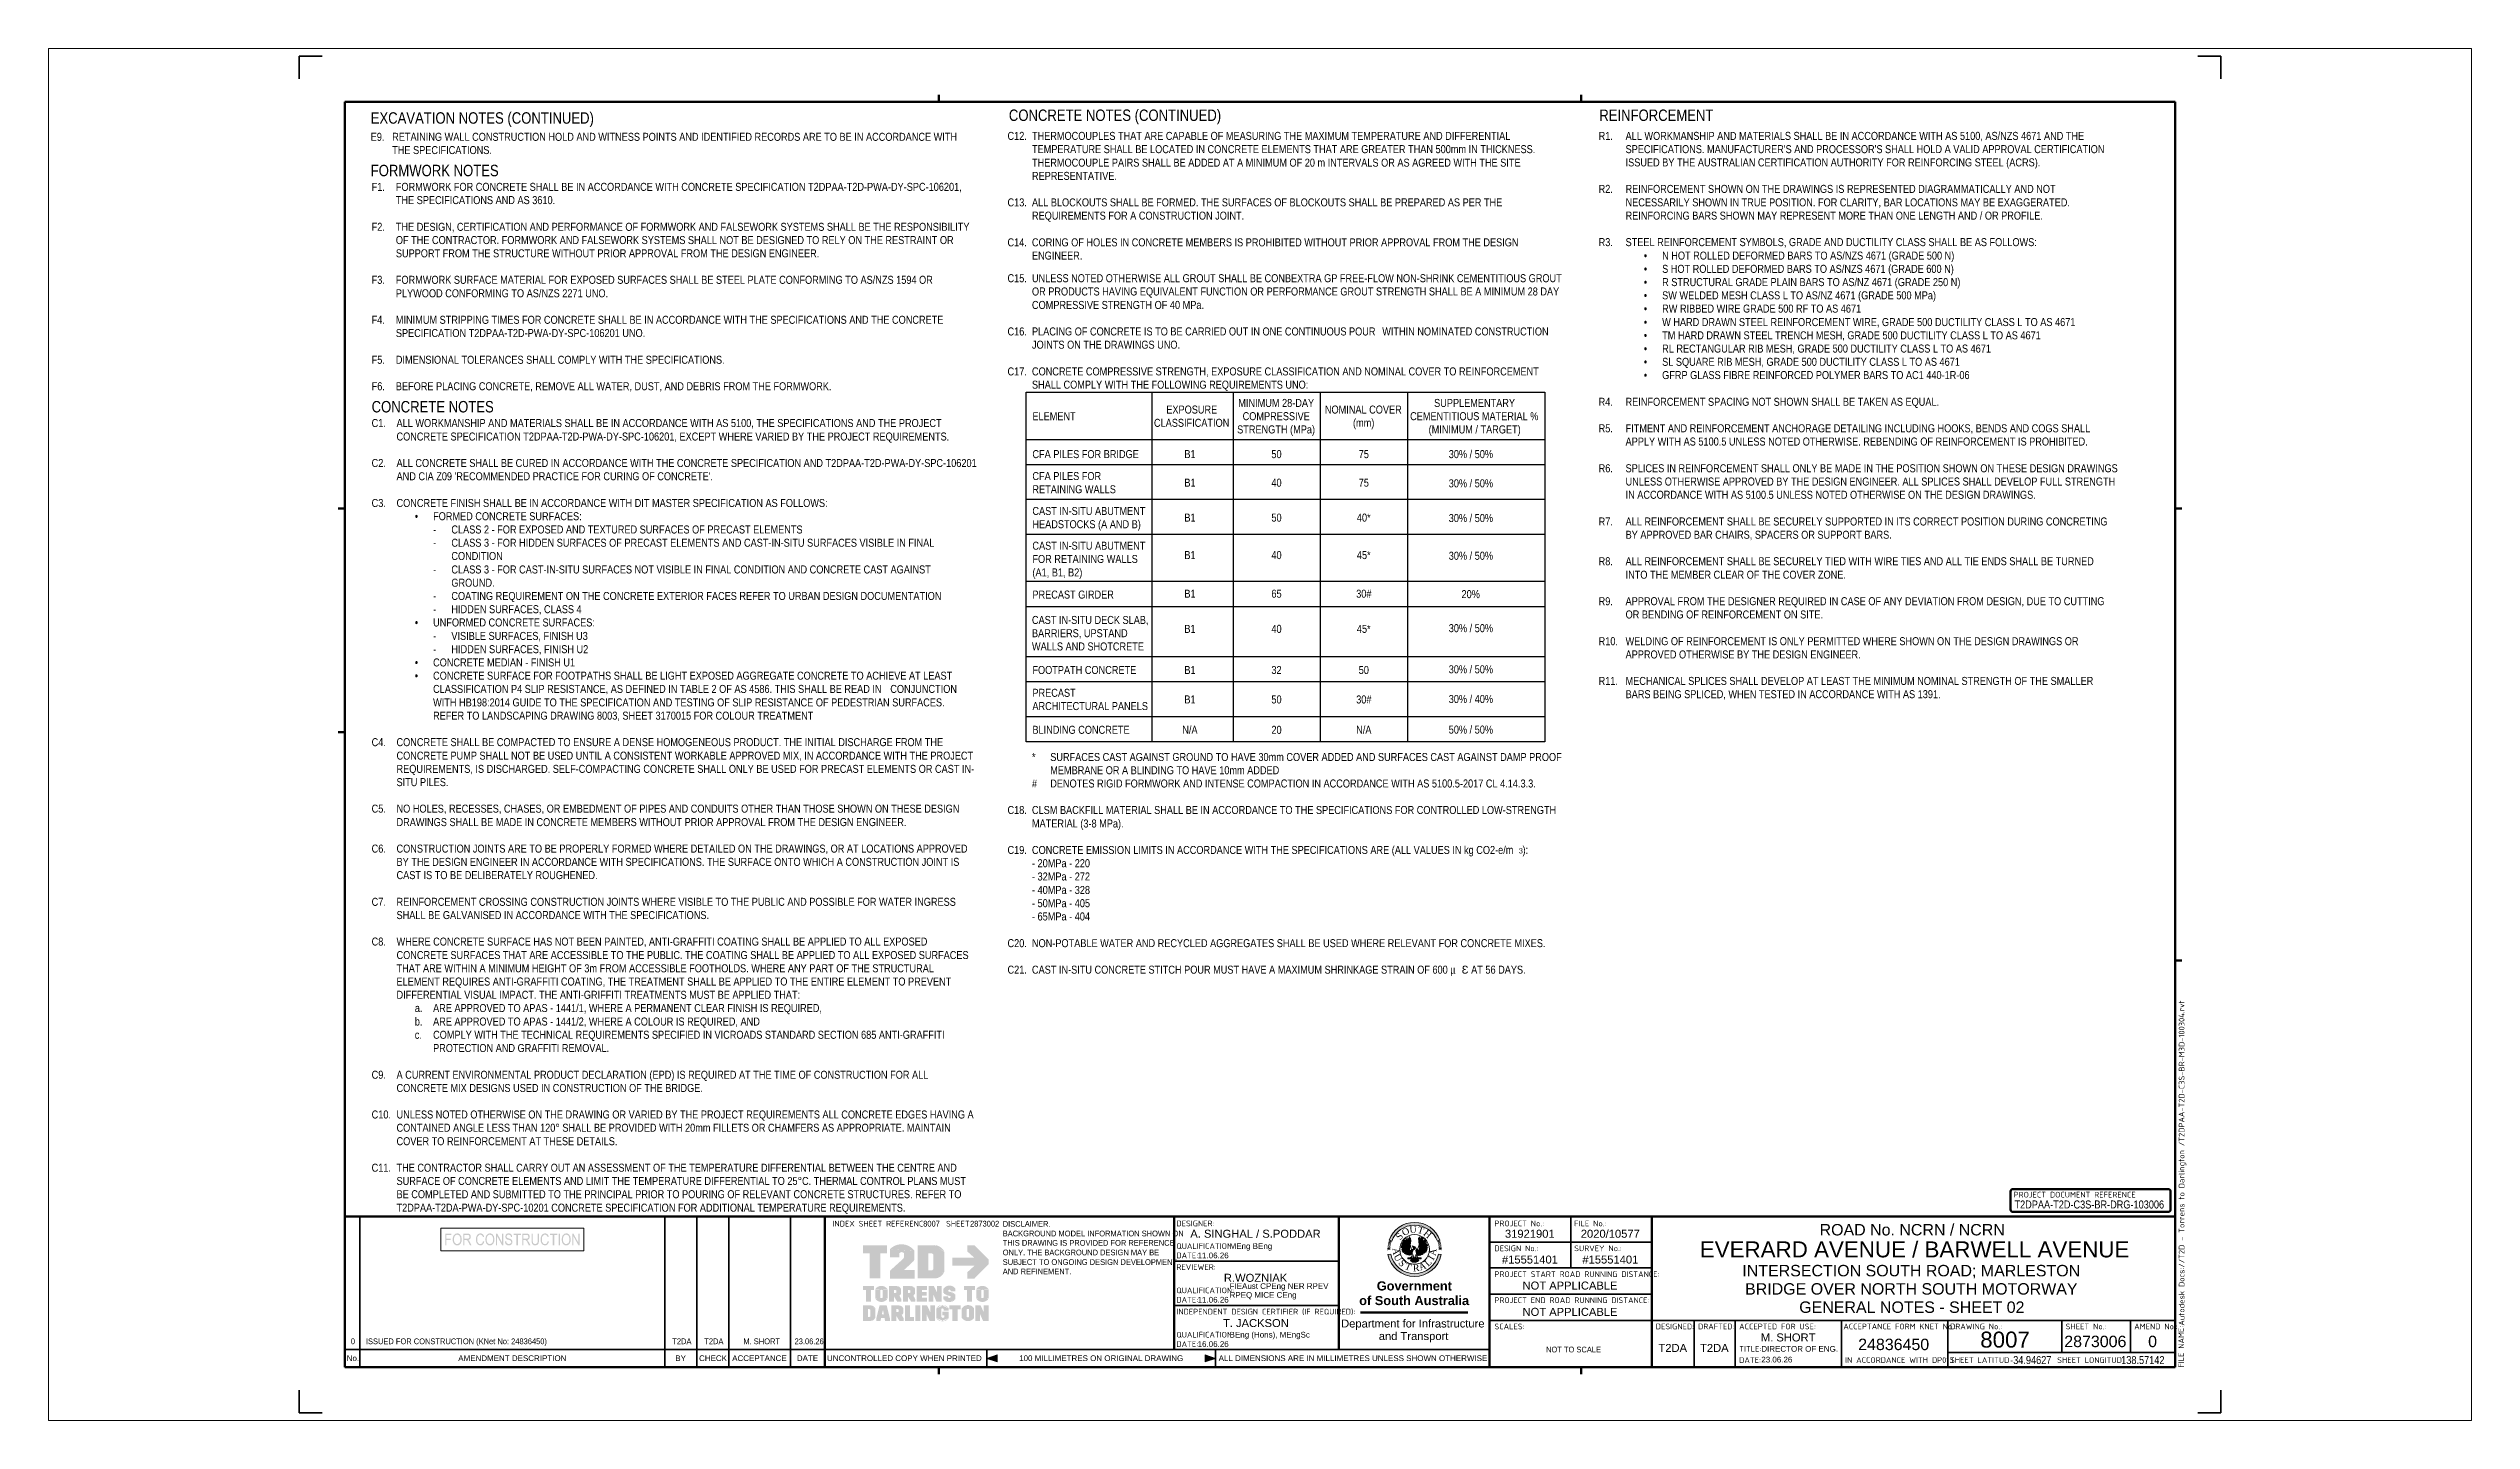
# Paper-space layout 'Layout1' of a CAD drawing. Header units: metres. Extents: x -0.11 to 0.95, y 0 to 0.6.
import ezdxf

# ---------------------------------------------------------------- set-up
doc = ezdxf.new("R2010")
doc.units = ezdxf.units.M
doc.layers.get('Defpoints').update_dxf_attribs({"color": 41})
for name, color, linetype, lineweight in [('A-ANNO-NOTE-STAMP', 10, 'Continuous', 18), ('A-DETL', 7, 'Continuous', 13), ('G-ANNO-TEXT', 7, 'Continuous', 9), ('G-ANNO-TTLB', 7, 'Continuous', 9), ('G-IMPT', 7, 'Continuous', 13)]:
    doc.layers.add(name, color=color, linetype=linetype, lineweight=lineweight)
doc.styles.add('Arial', font='arial.ttf', dxfattribs={"height": 0.0025})
doc.styles.add('Arial Narrow', font='ARIALN.TTF', dxfattribs={"height": 0.0025})
doc.styles.add('Arial Narrow_1', font='ARIALN.TTF', dxfattribs={"height": 0.0035})
doc.styles.add('Arial Narrow_2', font='ARIALN.TTF', dxfattribs={"height": 0.002275})
doc.styles.add('Arial Narrow_3', font='ARIALN.TTF', dxfattribs={"height": 0.005})
doc.styles.add('Arial_1', font='arial.ttf', dxfattribs={"height": 0.0035})
doc.styles.add('Arial_2', font='arial.ttf', dxfattribs={"height": 0.005})
doc.styles.add('Arial_3', font='arial.ttf', dxfattribs={"height": 0.007})
doc.styles.add('Arial_4', font='arial.ttf', dxfattribs={"height": 0.0035})
doc.styles.add('Arial_B', font='arialbd.ttf', dxfattribs={"height": 0.004})
doc.styles.add('ISOCPEUR', font='isocpeur.ttf', dxfattribs={"height": 0.0025})
doc.styles.add('Times New Roman', font='times.ttf', dxfattribs={"height": 0.008001})

# ---------------------------------------------------------------- blocks, each defined once
blk = doc.blocks.new('T2DPAA-T2D-PWA-DE-XRF-000001 - Drawing3_dwg-8554483-GENERAL NOTES - SHEET 02')
at = {"layer": 'G-IMPT'}
h = blk.add_hatch(color=256, dxfattribs=at)
edge = h.paths.add_edge_path()
edge.add_line((0.1549, 0.1015), (0.1515, 0.1021))
edge.add_arc((0.1226, 0.1077), 0.0295, 190.997, 349.003, ccw=False)
edge.add_line((0.0937, 0.1021), (0.0903, 0.1015))
edge.add_arc((0.1226, 0.1077), 0.0329, 190.997, 349.003)
edge = h.paths.add_edge_path()
edge.add_arc((0.1226, 0.1077), 0.0329, 20.0475, 159.9525, ccw=False)
edge.add_line((0.1535, 0.119), (0.1503, 0.1178))
edge.add_arc((0.1226, 0.1077), 0.0295, 20.0475, 159.9525)
edge.add_line((0.0949, 0.1178), (0.0917, 0.119))
h = blk.add_hatch(color=256, dxfattribs=at)
edge = h.paths.add_edge_path()
edge.add_arc((0.1226, 0.1077), 0.0329, 161.3902, 162.9856, ccw=False)
edge.add_line((0.0915, 0.1183), (0.0914, 0.1182))
edge.add_line((0.0915, 0.1183), (0.0947, 0.1172))
edge.add_line((0.0947, 0.1171), (0.0947, 0.1172))
edge.add_arc((0.1226, 0.1077), 0.0295, 161.3902, 162.9856)
edge.add_line((0.0944, 0.1163), (0.0911, 0.1174))
h = blk.add_hatch(color=256, dxfattribs=at)
edge = h.paths.add_edge_path()
edge.add_line((0.1206, 0.1074), (0.1207, 0.1074))
edge.add_line((0.1207, 0.1074), (0.1206, 0.1074))
edge = h.paths.add_edge_path()
edge.add_line((0.1166, 0.11), (0.1166, 0.1074))
edge.add_line((0.1166, 0.1074), (0.1183, 0.1065))
edge.add_line((0.1183, 0.1065), (0.119, 0.1076))
edge.add_line((0.119, 0.1076), (0.1204, 0.1079))
edge.add_line((0.1204, 0.1079), (0.1207, 0.1074))
edge.add_line((0.1207, 0.1074), (0.1211, 0.1067))
edge.add_line((0.1211, 0.1067), (0.1187, 0.1008))
edge.add_line((0.1187, 0.1008), (0.1178, 0.1012))
edge.add_line((0.1178, 0.1012), (0.1166, 0.1008))
edge.add_line((0.1166, 0.1008), (0.1161, 0.1012))
edge.add_line((0.1161, 0.1012), (0.1147, 0.101))
edge.add_line((0.1147, 0.101), (0.1143, 0.1017))
edge.add_line((0.1143, 0.1017), (0.1131, 0.1012))
edge.add_line((0.1131, 0.1012), (0.1128, 0.1022))
edge.add_line((0.1128, 0.1022), (0.1119, 0.1019))
edge.add_line((0.1119, 0.1019), (0.1119, 0.1029))
edge.add_line((0.1119, 0.1029), (0.1105, 0.1027))
edge.add_line((0.1105, 0.1027), (0.1107, 0.1043))
edge.add_line((0.1107, 0.1043), (0.1091, 0.1041))
edge.add_line((0.1091, 0.1041), (0.1095, 0.1057))
edge.add_line((0.1095, 0.1057), (0.1077, 0.106))
edge.add_line((0.1077, 0.106), (0.1081, 0.1069))
edge.add_line((0.1081, 0.1069), (0.1072, 0.1074))
edge.add_line((0.1072, 0.1074), (0.1081, 0.1091))
edge.add_line((0.1081, 0.1091), (0.1069, 0.11))
edge.add_line((0.1069, 0.11), (0.1081, 0.1112))
edge.add_line((0.1081, 0.1112), (0.1069, 0.1122))
edge.add_line((0.1069, 0.1122), (0.1085, 0.113))
edge.add_line((0.1085, 0.113), (0.1072, 0.1143))
edge.add_line((0.1072, 0.1143), (0.1095, 0.1145))
edge.add_line((0.1095, 0.1145), (0.1081, 0.116))
edge.add_line((0.1081, 0.116), (0.1105, 0.116))
edge.add_line((0.1105, 0.116), (0.1088, 0.1179))
edge.add_line((0.1088, 0.1179), (0.1119, 0.1163))
edge.add_line((0.1119, 0.1163), (0.1105, 0.1193))
edge.add_line((0.1105, 0.1193), (0.1138, 0.1172))
edge.add_line((0.1138, 0.1172), (0.1121, 0.121))
edge.add_line((0.1121, 0.121), (0.1147, 0.1181))
edge.add_line((0.1147, 0.1181), (0.1143, 0.1224))
edge.add_line((0.1143, 0.1224), (0.1159, 0.1188))
edge.add_line((0.1159, 0.1188), (0.1166, 0.1236))
edge.add_line((0.1166, 0.1236), (0.1171, 0.1207))
edge.add_line((0.1171, 0.1207), (0.1178, 0.1214))
edge.add_line((0.1178, 0.1214), (0.118, 0.1179))
edge.add_line((0.118, 0.1179), (0.1171, 0.1131))
edge.add_line((0.1171, 0.1131), (0.1178, 0.111))
edge.add_line((0.1178, 0.111), (0.1166, 0.11))
for points in [[(0.1105, 0.1193), (0.1088, 0.1179), (0.1119, 0.1163)], [(0.1369, 0.1093), (0.1385, 0.1081), (0.1367, 0.1074), (0.1376, 0.106), (0.1357, 0.106), (0.1367, 0.1043), (0.1348, 0.1043), (0.1348, 0.1031), (0.1336, 0.1034), (0.1331, 0.1022), (0.1322, 0.1024), (0.1317, 0.1015), (0.1305, 0.1017), (0.1301, 0.101), (0.1296, 0.1015), (0.1291, 0.1005), (0.1286, 0.1008), (0.1277, 0.1003), (0.1275, 0.101), (0.1268, 0.1003), (0.1251, 0.1029), (0.1242, 0.1065), (0.1246, 0.1076), (0.1263, 0.1076), (0.127, 0.1067), (0.1284, 0.1072), (0.1291, 0.11), (0.1275, 0.1112), (0.1282, 0.1133), (0.1275, 0.1219), (0.1284, 0.121), (0.1289, 0.1236), (0.1294, 0.1193), (0.1312, 0.1226), (0.1305, 0.1191), (0.1331, 0.1212), (0.1317, 0.1179), (0.1348, 0.1195), (0.1324, 0.116), (0.1364, 0.1179), (0.1341, 0.1155), (0.1371, 0.116), (0.1355, 0.1143), (0.1381, 0.1141), (0.1364, 0.1131), (0.1383, 0.1124), (0.1367, 0.1114), (0.1385, 0.11)], [(0.1312, 0.1226), (0.1331, 0.1212), (0.1305, 0.1191)], [(0.1348, 0.1195), (0.1364, 0.1179), (0.1324, 0.116)], [(0.1069, 0.1122), (0.1069, 0.11), (0.1081, 0.1112)], [(0.1081, 0.116), (0.1072, 0.1143), (0.1095, 0.1145)], [(0.1077, 0.106), (0.1091, 0.1041), (0.1095, 0.1057)], [(0.1105, 0.1027), (0.1119, 0.1019), (0.1119, 0.1029)], [(0.1225, 0.0967), (0.1233, 0.0985), (0.1277, 0.0943), (0.1263, 0.0929), (0.1237, 0.092), (0.1202, 0.0924), (0.1176, 0.0943), (0.1218, 0.0984)], [(0.1291, 0.1005), (0.1301, 0.101), (0.1296, 0.1015)], [(0.1317, 0.1015), (0.1331, 0.1022), (0.1322, 0.1024)], [(0.1383, 0.1124), (0.1381, 0.1141), (0.1364, 0.1131)]]:
    blk.add_hatch(color=256, dxfattribs=at).paths.add_polyline_path(points)
h = blk.add_hatch(color=256, dxfattribs=at)
edge = h.paths.add_edge_path()
edge.add_line((0.154, 0.1174), (0.1508, 0.1163))
edge.add_arc((0.1226, 0.1077), 0.0295, 17.0144, 18.6098)
edge.add_line((0.1505, 0.1172), (0.1505, 0.1171))
edge.add_line((0.1505, 0.1172), (0.1537, 0.1183))
edge.add_line((0.1538, 0.1182), (0.1537, 0.1183))
edge.add_arc((0.1226, 0.1077), 0.0329, 17.0144, 18.6098, ccw=False)
h = blk.add_hatch(color=256, dxfattribs=at)
edge = h.paths.add_edge_path()
edge.add_line((0.0931, 0.1083), (0.0897, 0.1083))
edge.add_arc((0.1226, 0.1077), 0.0329, 177.3415, 178.9368, ccw=False)
edge.add_line((0.0897, 0.1094), (0.0897, 0.1093))
edge.add_line((0.0897, 0.1094), (0.0932, 0.1092))
edge.add_line((0.0932, 0.1091), (0.0932, 0.1092))
edge.add_arc((0.1226, 0.1077), 0.0295, 177.3415, 178.9368)
h = blk.add_hatch(color=256, dxfattribs=at)
edge = h.paths.add_edge_path()
edge.add_line((0.0931, 0.1069), (0.0897, 0.1068))
edge.add_arc((0.1226, 0.1077), 0.0329, 180, 181.5953, ccw=False)
edge.add_line((0.0897, 0.1078), (0.0897, 0.1077))
edge.add_line((0.0897, 0.1078), (0.0931, 0.1078))
edge.add_line((0.0931, 0.1077), (0.0931, 0.1078))
edge.add_arc((0.1226, 0.1077), 0.0295, 180, 181.5953)
h = blk.add_hatch(color=256, dxfattribs=at)
edge = h.paths.add_edge_path()
edge.add_arc((0.1226, 0.1077), 0.0329, 174.6829, 176.2783, ccw=False)
edge.add_line((0.0899, 0.1109), (0.0898, 0.1108))
edge.add_line((0.0899, 0.1109), (0.0933, 0.1106))
edge.add_line((0.0933, 0.1105), (0.0933, 0.1106))
edge.add_arc((0.1226, 0.1077), 0.0295, 174.6829, 176.2783)
edge.add_line((0.0932, 0.1096), (0.0898, 0.1099))
h = blk.add_hatch(color=256, dxfattribs=at)
edge = h.paths.add_edge_path()
edge.add_arc((0.1226, 0.1077), 0.0329, 172.0244, 173.6197, ccw=False)
edge.add_line((0.09, 0.1124), (0.09, 0.1123))
edge.add_line((0.09, 0.1124), (0.0934, 0.1119))
edge.add_line((0.0934, 0.1118), (0.0934, 0.1119))
edge.add_arc((0.1226, 0.1077), 0.0295, 172.0244, 173.6197)
edge.add_line((0.0933, 0.111), (0.0899, 0.1114))
h = blk.add_hatch(color=256, dxfattribs=at)
edge = h.paths.add_edge_path()
edge.add_arc((0.1226, 0.1077), 0.0329, 169.3658, 170.9612, ccw=False)
edge.add_line((0.0903, 0.1139), (0.0903, 0.1138))
edge.add_line((0.0903, 0.1139), (0.0937, 0.1133))
edge.add_line((0.0936, 0.1132), (0.0937, 0.1133))
edge.add_arc((0.1226, 0.1077), 0.0295, 169.3658, 170.9612)
edge.add_line((0.0935, 0.1124), (0.0901, 0.1129))
h = blk.add_hatch(color=256, dxfattribs=at)
edge = h.paths.add_edge_path()
edge.add_arc((0.1226, 0.1077), 0.0329, 166.7073, 168.3026, ccw=False)
edge.add_line((0.0906, 0.1154), (0.0906, 0.1153))
edge.add_line((0.0906, 0.1154), (0.0939, 0.1146))
edge.add_line((0.0939, 0.1145), (0.0939, 0.1146))
edge.add_arc((0.1226, 0.1077), 0.0295, 166.7073, 168.3026)
edge.add_line((0.0937, 0.1137), (0.0904, 0.1144))
h = blk.add_hatch(color=256, dxfattribs=at)
edge = h.paths.add_edge_path()
edge.add_line((0.0941, 0.115), (0.0907, 0.1159))
edge.add_arc((0.1226, 0.1077), 0.0329, 164.0488, 165.6441, ccw=False)
edge.add_line((0.091, 0.1169), (0.091, 0.1168))
edge.add_line((0.091, 0.1169), (0.0943, 0.1159))
edge.add_line((0.0943, 0.1158), (0.0943, 0.1159))
edge.add_arc((0.1226, 0.1077), 0.0295, 164.0488, 165.6441)
h = blk.add_hatch(color=256, dxfattribs=at)
edge = h.paths.add_edge_path()
edge.add_line((0.1232, 0.1095), (0.1225, 0.1076))
edge.add_line((0.1225, 0.1076), (0.1207, 0.1074))
edge.add_line((0.1207, 0.1074), (0.1207, 0.1074))
edge.add_line((0.1207, 0.1074), (0.1216, 0.1086))
edge.add_line((0.1216, 0.1086), (0.1197, 0.1119))
edge.add_line((0.1197, 0.1119), (0.1232, 0.1107))
edge.add_line((0.1232, 0.1107), (0.1239, 0.1098))
edge.add_line((0.1239, 0.1098), (0.1232, 0.1095))
h = blk.add_hatch(color=256, dxfattribs=at)
edge = h.paths.add_edge_path()
edge.add_arc((0.1226, 0.1077), 0.0295, 14.3559, 15.9512)
edge.add_line((0.1509, 0.1159), (0.1509, 0.1158))
edge.add_line((0.1509, 0.1159), (0.1542, 0.1169))
edge.add_line((0.1542, 0.1168), (0.1542, 0.1169))
edge.add_arc((0.1226, 0.1077), 0.0329, 14.3559, 15.9512, ccw=False)
edge.add_line((0.1545, 0.1159), (0.1511, 0.115))
h = blk.add_hatch(color=256, dxfattribs=at)
edge = h.paths.add_edge_path()
edge.add_line((0.1548, 0.1144), (0.1514, 0.1137))
edge.add_arc((0.1226, 0.1077), 0.0295, 11.6974, 13.2927)
edge.add_line((0.1512, 0.1146), (0.1513, 0.1145))
edge.add_line((0.1512, 0.1146), (0.1546, 0.1154))
edge.add_line((0.1546, 0.1153), (0.1546, 0.1154))
edge.add_arc((0.1226, 0.1077), 0.0329, 11.6974, 13.2927, ccw=False)
h = blk.add_hatch(color=256, dxfattribs=at)
edge = h.paths.add_edge_path()
edge.add_arc((0.1226, 0.1077), 0.0295, 9.0388, 10.6342)
edge.add_line((0.1515, 0.1133), (0.1515, 0.1132))
edge.add_line((0.1515, 0.1133), (0.1549, 0.1139))
edge.add_line((0.1549, 0.1138), (0.1549, 0.1139))
edge.add_arc((0.1226, 0.1077), 0.0329, 9.0388, 10.6342, ccw=False)
edge.add_line((0.1551, 0.1129), (0.1517, 0.1124))
h = blk.add_hatch(color=256, dxfattribs=at)
edge = h.paths.add_edge_path()
edge.add_arc((0.1226, 0.1077), 0.0295, 6.3803, 7.9756)
edge.add_line((0.1518, 0.1119), (0.1518, 0.1118))
edge.add_line((0.1518, 0.1119), (0.1552, 0.1124))
edge.add_line((0.1552, 0.1123), (0.1552, 0.1124))
edge.add_arc((0.1226, 0.1077), 0.0329, 6.3803, 7.9756, ccw=False)
edge.add_line((0.1553, 0.1114), (0.1519, 0.111))
h = blk.add_hatch(color=256, dxfattribs=at)
edge = h.paths.add_edge_path()
edge.add_line((0.1554, 0.1099), (0.152, 0.1096))
edge.add_arc((0.1226, 0.1077), 0.0295, 3.7217, 5.3171)
edge.add_line((0.1519, 0.1106), (0.1519, 0.1105))
edge.add_line((0.1519, 0.1106), (0.1553, 0.1109))
edge.add_line((0.1553, 0.1108), (0.1553, 0.1109))
edge.add_arc((0.1226, 0.1077), 0.0329, 3.7217, 5.3171, ccw=False)
h = blk.add_hatch(color=256, dxfattribs=at)
edge = h.paths.add_edge_path()
edge.add_line((0.1555, 0.1083), (0.1521, 0.1083))
edge.add_arc((0.1226, 0.1077), 0.0295, 1.0632, 2.6585)
edge.add_line((0.152, 0.1092), (0.152, 0.1091))
edge.add_line((0.152, 0.1092), (0.1554, 0.1094))
edge.add_line((0.1555, 0.1093), (0.1554, 0.1094))
edge.add_arc((0.1226, 0.1077), 0.0329, 1.0632, 2.6585, ccw=False)
h = blk.add_hatch(color=256, dxfattribs=at)
edge = h.paths.add_edge_path()
edge.add_line((0.1555, 0.1068), (0.152, 0.1069))
edge.add_arc((0.1226, 0.1077), 0.0295, 358.4047, 360)
edge.add_line((0.1521, 0.1078), (0.1521, 0.1077))
edge.add_line((0.1521, 0.1078), (0.1555, 0.1078))
edge.add_line((0.1555, 0.1077), (0.1555, 0.1078))
edge.add_arc((0.1226, 0.1077), 0.0329, 358.4047, 360, ccw=False)
for p, q in [((0.0917, 0.119), (0.0949, 0.1178)), ((0.1105, 0.1193), (0.1088, 0.1179)), ((0.1088, 0.1179), (0.1119, 0.1163)), ((0.1119, 0.1163), (0.1105, 0.1193)), ((0.1305, 0.1191), (0.1312, 0.1226)), ((0.1331, 0.1212), (0.1305, 0.1191)), ((0.1312, 0.1226), (0.1331, 0.1212)), ((0.1324, 0.116), (0.1348, 0.1195)), ((0.1364, 0.1179), (0.1324, 0.116)), ((0.1348, 0.1195), (0.1364, 0.1179)), ((0.1503, 0.1178), (0.1535, 0.119)), ((0.0903, 0.1015), (0.0937, 0.1021)), ((0.1069, 0.1122), (0.1069, 0.11)), ((0.1081, 0.1112), (0.1069, 0.1122)), ((0.1069, 0.11), (0.1081, 0.1112)), ((0.1081, 0.116), (0.1072, 0.1143)), ((0.1072, 0.1143), (0.1095, 0.1145)), ((0.1077, 0.106), (0.1091, 0.1041)), ((0.1095, 0.1057), (0.1077, 0.106)), ((0.1095, 0.1145), (0.1081, 0.116)), ((0.1091, 0.1041), (0.1095, 0.1057)), ((0.1119, 0.1029), (0.1105, 0.1027)), ((0.1105, 0.1027), (0.1119, 0.1019)), ((0.1119, 0.1019), (0.1119, 0.1029)), ((0.115, 0.0967), (0.1197, 0.0967)), ((0.1211, 0.1003), (0.1173, 0.0974)), ((0.1244, 0.1003), (0.1272, 0.0974)), ((0.1256, 0.0967), (0.1308, 0.0967)), ((0.1296, 0.1015), (0.1291, 0.1005)), ((0.1291, 0.1005), (0.1301, 0.101)), ((0.1301, 0.101), (0.1296, 0.1015)), ((0.1322, 0.1024), (0.1317, 0.1015)), ((0.1317, 0.1015), (0.1331, 0.1022)), ((0.1331, 0.1022), (0.1322, 0.1024)), ((0.1381, 0.1141), (0.1364, 0.1131)), ((0.1364, 0.1131), (0.1383, 0.1124)), ((0.1383, 0.1124), (0.1381, 0.1141)), ((0.1515, 0.1021), (0.1549, 0.1015))]:
    blk.add_line(p, q, dxfattribs=at)
at = {"layer": 'G-IMPT', "flags": 128}
for points in [[(0.1085, 0.113), (0.1072, 0.1143), (0.1095, 0.1145), (0.1081, 0.116), (0.1105, 0.116), (0.1088, 0.1179), (0.1119, 0.1163), (0.1105, 0.1193), (0.1138, 0.1172), (0.1121, 0.121), (0.1147, 0.1181), (0.1143, 0.1224), (0.1159, 0.1188), (0.1166, 0.1236), (0.1171, 0.1207), (0.1178, 0.1214), (0.118, 0.1179), (0.1171, 0.1131), (0.119, 0.1076), (0.1204, 0.1079), (0.1211, 0.1067), (0.1187, 0.1008), (0.1178, 0.1012), (0.1166, 0.1008), (0.1161, 0.1012), (0.1147, 0.101), (0.1143, 0.1017), (0.1131, 0.1012), (0.1128, 0.1022), (0.1119, 0.1019), (0.1119, 0.1029), (0.1105, 0.1027), (0.1107, 0.1043), (0.1091, 0.1041), (0.1095, 0.1057), (0.1077, 0.106), (0.1081, 0.1069), (0.1072, 0.1074), (0.1081, 0.1091), (0.1069, 0.11), (0.1081, 0.1112), (0.1069, 0.1122), (0.1087, 0.1131)], [(0.1199, 0.1031), (0.1225, 0.0967), (0.1251, 0.1029), (0.1242, 0.1065), (0.1246, 0.1076), (0.1263, 0.1076), (0.1282, 0.1133), (0.1275, 0.1219), (0.1284, 0.121), (0.1289, 0.1236), (0.1294, 0.1193), (0.1312, 0.1226), (0.1305, 0.1191), (0.1331, 0.1212), (0.1317, 0.1179), (0.1348, 0.1195), (0.1324, 0.116), (0.1364, 0.1179), (0.1341, 0.1155), (0.1371, 0.116), (0.1355, 0.1143), (0.1381, 0.1141), (0.1364, 0.1131), (0.1383, 0.1124), (0.1367, 0.1114), (0.1385, 0.11), (0.1369, 0.1093), (0.1385, 0.1081), (0.1367, 0.1074), (0.1376, 0.106), (0.1357, 0.106), (0.1367, 0.1043), (0.1348, 0.1043), (0.1348, 0.1031), (0.1336, 0.1034), (0.1331, 0.1022), (0.1322, 0.1024), (0.1317, 0.1015), (0.1305, 0.1017), (0.1301, 0.101), (0.1296, 0.1015), (0.1291, 0.1005), (0.1286, 0.1008), (0.1277, 0.1003), (0.1275, 0.101), (0.1268, 0.1003), (0.1251, 0.1029)], [(0.1206, 0.0974), (0.1145, 0.0974), (0.1145, 0.0962), (0.1194, 0.0962)], [(0.119, 0.1076), (0.1183, 0.1065), (0.1166, 0.1074), (0.1166, 0.11), (0.1178, 0.111)], [(0.1218, 0.0984), (0.1176, 0.0943), (0.1202, 0.0924), (0.1237, 0.092), (0.1263, 0.0929), (0.1277, 0.0943), (0.1233, 0.0985)], [(0.1239, 0.1098), (0.1244, 0.1091), (0.1246, 0.1076)], [(0.1246, 0.0974), (0.1308, 0.0974), (0.1308, 0.0962), (0.126, 0.0962)], [(0.1263, 0.1076), (0.127, 0.1067), (0.1284, 0.1072), (0.1291, 0.11), (0.1275, 0.1112)]]:
    blk.add_lwpolyline(points, dxfattribs=at)
blk.add_lwpolyline([(0.1206, 0.1074), (0.1216, 0.1086), (0.1197, 0.1119), (0.1232, 0.1107), (0.1239, 0.1098), (0.1232, 0.1095), (0.1225, 0.1076)], close=True, dxfattribs=at)
at = {"layer": 'G-IMPT'}
blk.add_circle((0.1226, 0.1077), 0.018, dxfattribs=at)
for radius, start, end in [(0.0329, 20.0475, 159.9525), (0.0295, 20.0475, 159.9525), (0.0329, 190.997, 349.003), (0.0295, 190.997, 349.003)]:
    blk.add_arc((0.1226, 0.1077), radius, start, end, dxfattribs=at)
at = {"layer": 'G-IMPT', "lineweight": 9, "char_height": 0.008, "attachment_point": 2, "line_spacing_factor": 1.029793, "style": 'Times New Roman'}
for s, insert, width, rotation in [('S', (0.1012, 0.1263), 0.008041, 49.0663), ('O', (0.1099, 0.133), 0.010353, 26.6943), ('U', (0.1205, 0.136), 0.010353, 4.3222), ('T', (0.1314, 0.1347), 0.008744, 341.9502), ('H', (0.141, 0.1293), 0.010353, 319.5782), ('A', (0.104, 0.106), 0.010353, 279.6978), ('U', (0.1058, 0.0996), 0.010353, 300.15), ('S', (0.1107, 0.0935), 0.008041, 310.3575), ('T', (0.1164, 0.0903), 0.008744, 336.9699), ('R', (0.1244, 0.0893), 0.009549, 3.701), ('A', (0.1307, 0.0909), 0.010353, 21.3382), ('L', (0.1363, 0.0949), 0.008744, 42.375), ('I', (0.1395, 0.0995), 0.004825, 60.5783), ('A', (0.141, 0.1048), 0.010353, 83.64)]:
    blk.add_mtext(s, dxfattribs=dict(at, insert=insert, width=width, rotation=rotation))
blk = doc.blocks.new('T2DPAA-T2D-PWA-DE-XRF-000001 - Standard-9403697-GENERAL NOTES - SHEET 02')
at = {"layer": 'G-ANNO-TTLB', "true_color": 0x1d4a5c}
h = blk.add_hatch(color=139, dxfattribs=at)
edge = h.paths.add_edge_path()
edge.add_line((0.2623, 0.0443), (0.2623, 0.0452))
edge.add_arc((0.2616, 0.044), 0.00145, 58.8241, 99.793)
edge.add_line((0.2613, 0.0454), (0.2613, 0.0441))
edge.add_arc((0.2616, 0.0455), 0.00141, 259.7202, 301.6629)
edge = h.paths.add_edge_path()
edge.add_arc((0.2625, 0.0448), 0.00224, 301.808, 330.1086, ccw=False)
edge.add_line((0.2637, 0.0429), (0.2645, 0.0415))
edge.add_line((0.2645, 0.0415), (0.2645, 0.0403))
edge.add_line((0.2645, 0.0403), (0.2627, 0.0403))
edge.add_line((0.2627, 0.0403), (0.2613, 0.0425))
edge.add_line((0.2613, 0.0425), (0.2613, 0.0403))
edge.add_line((0.2613, 0.0403), (0.2591, 0.0403))
edge.add_line((0.2591, 0.0403), (0.2591, 0.0471))
edge.add_line((0.2591, 0.0471), (0.2624, 0.0471))
edge.add_arc((0.2623, 0.0446), 0.00248, 32.8357, 87.7033, ccw=False)
edge.add_line((0.2644, 0.046), (0.2644, 0.0437))
edge = h.paths.add_edge_path()
edge.add_line((0.2674, 0.0527), (0.2674, 0.0537))
edge.add_arc((0.2667, 0.0524), 0.00145, 58.8241, 99.793)
edge.add_line((0.2665, 0.0539), (0.2665, 0.0526))
edge.add_arc((0.2667, 0.0539), 0.00141, 259.7202, 301.6629)
edge = h.paths.add_edge_path()
edge.add_arc((0.2676, 0.0532), 0.00224, 301.808, 330.1086, ccw=False)
edge.add_line((0.2688, 0.0513), (0.2696, 0.0499))
edge.add_line((0.2696, 0.0499), (0.2696, 0.0487))
edge.add_line((0.2696, 0.0487), (0.2678, 0.0487))
edge.add_line((0.2678, 0.0487), (0.2664, 0.051))
edge.add_line((0.2664, 0.051), (0.2664, 0.0487))
edge.add_line((0.2664, 0.0487), (0.2642, 0.0487))
edge.add_line((0.2642, 0.0487), (0.2642, 0.0555))
edge.add_line((0.2642, 0.0555), (0.2676, 0.0555))
edge.add_arc((0.2675, 0.0531), 0.00248, 32.8357, 87.7033, ccw=False)
edge.add_line((0.2695, 0.0544), (0.2695, 0.0521))
edge = h.paths.add_edge_path()
edge.add_line((0.2499, 0.0422), (0.2499, 0.0452))
edge.add_arc((0.2491, 0.0441), 0.00138, 56.3448, 98.7814)
edge.add_line((0.2489, 0.0454), (0.2489, 0.0419))
edge.add_arc((0.2491, 0.0433), 0.00138, 261.2186, 303.6552)
edge = h.paths.add_edge_path()
edge.add_line((0.2613, 0.0527), (0.2613, 0.0537))
edge.add_arc((0.2606, 0.0524), 0.00145, 58.8241, 99.793)
edge.add_line((0.2603, 0.0539), (0.2603, 0.0526))
edge.add_arc((0.2606, 0.0539), 0.00141, 259.7202, 301.6629)
edge = h.paths.add_edge_path()
edge.add_line((0.2502, 0.0403), (0.2467, 0.0403))
edge.add_line((0.2467, 0.0403), (0.2467, 0.0471))
edge.add_line((0.2467, 0.0471), (0.2501, 0.0471))
edge.add_arc((0.25, 0.0447), 0.00241, 26.2483, 85.5583, ccw=False)
edge.add_line((0.2521, 0.0457), (0.2521, 0.0416))
edge.add_arc((0.2502, 0.0424), 0.00209, 270, 338.4707, ccw=False)
h.paths.add_polyline_path([(0.2555, 0.0451), (0.255, 0.0432), (0.2559, 0.0432)])
h.paths.add_polyline_path([(0.2585, 0.0415), (0.2585, 0.0403), (0.2564, 0.0403), (0.2562, 0.0415), (0.2547, 0.0415), (0.2544, 0.0403), (0.2526, 0.0403), (0.2526, 0.0415), (0.254, 0.0471), (0.2571, 0.0471)])
h.paths.add_polyline_path([(0.2673, 0.042), (0.269, 0.042), (0.269, 0.0403), (0.2651, 0.0403), (0.2651, 0.0471), (0.2673, 0.0471)])
h.paths.add_polyline_path([(0.2718, 0.0403), (0.2696, 0.0403), (0.2696, 0.0471), (0.2718, 0.0471)])
h.paths.add_polyline_path([(0.2762, 0.0441), (0.2762, 0.0471), (0.2782, 0.0471), (0.2782, 0.0403), (0.2759, 0.0403), (0.2746, 0.0432), (0.2746, 0.0403), (0.2725, 0.0403), (0.2725, 0.0471), (0.2748, 0.0471)])
edge = h.paths.add_edge_path()
edge.add_arc((0.2817, 0.0424), 0.000774, 214.5178, 325.4822)
edge.add_line((0.2823, 0.0419), (0.2823, 0.0427))
edge.add_line((0.2823, 0.0427), (0.2815, 0.0427))
edge.add_line((0.2815, 0.0427), (0.2815, 0.0443))
edge.add_line((0.2815, 0.0443), (0.2842, 0.0443))
edge.add_line((0.2842, 0.0443), (0.2842, 0.0415))
edge.add_arc((0.2819, 0.0428), 0.00262, 274.1131, 330.4929, ccw=False)
edge.add_arc((0.2815, 0.0434), 0.00327, 260.2337, 279.7663, ccw=False)
edge.add_arc((0.2812, 0.0429), 0.00275, 208.3817, 264.7517, ccw=False)
edge.add_line((0.2788, 0.0416), (0.2788, 0.0458))
edge.add_arc((0.2812, 0.0445), 0.00268, 94.8448, 152.8409, ccw=False)
edge.add_arc((0.2815, 0.0424), 0.00482, 83.0812, 96.9188, ccw=False)
edge.add_arc((0.2818, 0.0444), 0.00278, 31.3102, 83.6241, ccw=False)
edge.add_line((0.2842, 0.0459), (0.2842, 0.0447))
edge.add_line((0.2842, 0.0447), (0.282, 0.0447))
edge.add_line((0.282, 0.0447), (0.282, 0.0455))
edge.add_arc((0.2815, 0.0451), 0.000641, 40.732, 139.268)
edge.add_line((0.281, 0.0455), (0.281, 0.0419))
h.paths.add_polyline_path([(0.2882, 0.0403), (0.2859, 0.0403), (0.2859, 0.0454), (0.2846, 0.0454), (0.2846, 0.0471), (0.2895, 0.0471), (0.2895, 0.0454), (0.2882, 0.0454)])
edge = h.paths.add_edge_path()
edge.add_arc((0.2927, 0.0429), 0.00104, 239.6549, 300.3451)
edge.add_line((0.2932, 0.042), (0.2932, 0.0454))
edge.add_arc((0.2927, 0.0445), 0.00103, 59.5446, 120.4554)
edge.add_line((0.2921, 0.0454), (0.2921, 0.042))
edge = h.paths.add_edge_path()
edge.add_arc((0.2927, 0.0434), 0.00323, 212.7347, 327.2653, ccw=False)
edge.add_line((0.29, 0.0417), (0.29, 0.0458))
edge.add_arc((0.2927, 0.044), 0.00323, 32.6408, 147.3592, ccw=False)
edge.add_line((0.2954, 0.0458), (0.2954, 0.0417))
h.paths.add_polyline_path([(0.3017, 0.0403), (0.2993, 0.0403), (0.298, 0.0432), (0.298, 0.0403), (0.2959, 0.0403), (0.2959, 0.0471), (0.2982, 0.0471), (0.2996, 0.0441), (0.2996, 0.0471), (0.3017, 0.0471)])
edge = h.paths.add_edge_path()
edge.add_arc((0.299, 0.0513), 0.00104, 239.6549, 300.3451)
edge.add_line((0.2995, 0.0504), (0.2995, 0.0538))
edge.add_arc((0.299, 0.0529), 0.00103, 59.5446, 120.4554)
edge.add_line((0.2985, 0.0538), (0.2985, 0.0504))
edge = h.paths.add_edge_path()
edge.add_arc((0.299, 0.0518), 0.00323, 212.7347, 327.2653, ccw=False)
edge.add_line((0.2963, 0.0501), (0.2963, 0.0542))
edge.add_arc((0.299, 0.0524), 0.00323, 32.6408, 147.3592, ccw=False)
edge.add_line((0.3017, 0.0542), (0.3017, 0.0501))
h.paths.add_polyline_path([(0.2945, 0.0487), (0.2923, 0.0487), (0.2923, 0.0538), (0.2909, 0.0538), (0.2909, 0.0555), (0.2958, 0.0555), (0.2958, 0.0538), (0.2945, 0.0538)])
edge = h.paths.add_edge_path()
edge.add_line((0.2872, 0.0518), (0.2872, 0.0499))
edge.add_arc((0.2849, 0.0513), 0.0027, 273.7285, 329.3952, ccw=False)
edge.add_line((0.285, 0.0486), (0.2841, 0.0486))
edge.add_arc((0.2842, 0.0512), 0.00266, 210.1626, 267.7624, ccw=False)
edge.add_line((0.2819, 0.0499), (0.2819, 0.051))
edge.add_line((0.2819, 0.051), (0.2841, 0.051))
edge.add_arc((0.2845, 0.0508), 0.000522, 155.2714, 300.4507)
edge.add_arc((0.2846, 0.0508), 0.000487, 289.6558, 416.8121)
edge.add_line((0.2849, 0.0512), (0.2834, 0.0515))
edge.add_arc((0.2841, 0.054), 0.00253, 213.4271, 255.8381, ccw=False)
edge.add_line((0.2819, 0.0526), (0.2819, 0.0544))
edge.add_arc((0.2846, 0.0525), 0.00325, 35.8397, 144.1603, ccw=False)
edge.add_line((0.2872, 0.0544), (0.2872, 0.0533))
edge.add_line((0.2872, 0.0533), (0.2851, 0.0533))
edge.add_arc((0.2846, 0.0535), 0.000494, 335.3316, 479.9481)
edge.add_arc((0.2845, 0.0535), 0.000428, 103.9979, 246.4243)
edge.add_line((0.2843, 0.0531), (0.2853, 0.0529))
edge.add_arc((0.2849, 0.0501), 0.00281, 35.1328, 82.3403, ccw=False)
h.paths.add_polyline_path([(0.2792, 0.0526), (0.2792, 0.0555), (0.2812, 0.0555), (0.2812, 0.0487), (0.2789, 0.0487), (0.2776, 0.0517), (0.2776, 0.0487), (0.2755, 0.0487), (0.2755, 0.0555), (0.2778, 0.0555)])
h.paths.add_polyline_path([(0.2725, 0.053), (0.2746, 0.053), (0.2746, 0.0513), (0.2725, 0.0513), (0.2725, 0.0504), (0.2748, 0.0504), (0.2748, 0.0487), (0.2703, 0.0487), (0.2703, 0.0555), (0.2748, 0.0555), (0.2748, 0.0538), (0.2725, 0.0538)])
edge = h.paths.add_edge_path()
edge.add_arc((0.2615, 0.0532), 0.00224, 301.808, 330.1086, ccw=False)
edge.add_line((0.2627, 0.0513), (0.2635, 0.0499))
edge.add_line((0.2635, 0.0499), (0.2635, 0.0487))
edge.add_line((0.2635, 0.0487), (0.2617, 0.0487))
edge.add_line((0.2617, 0.0487), (0.2603, 0.051))
edge.add_line((0.2603, 0.051), (0.2603, 0.0487))
edge.add_line((0.2603, 0.0487), (0.2581, 0.0487))
edge.add_line((0.2581, 0.0487), (0.2581, 0.0555))
edge.add_line((0.2581, 0.0555), (0.2614, 0.0555))
edge.add_arc((0.2613, 0.0531), 0.00248, 32.8357, 87.7033, ccw=False)
edge.add_line((0.2634, 0.0544), (0.2634, 0.0521))
edge = h.paths.add_edge_path()
edge.add_line((0.2543, 0.0538), (0.2543, 0.0504))
edge.add_arc((0.2548, 0.0513), 0.00104, 239.6549, 300.3451)
edge.add_line((0.2553, 0.0504), (0.2553, 0.0538))
edge.add_arc((0.2548, 0.0529), 0.00103, 59.5446, 120.4554)
edge = h.paths.add_edge_path()
edge.add_line((0.2521, 0.0501), (0.2521, 0.0542))
edge.add_arc((0.2548, 0.0524), 0.00323, 32.6408, 147.3592, ccw=False)
edge.add_line((0.2575, 0.0542), (0.2575, 0.0501))
edge.add_arc((0.2548, 0.0518), 0.00323, 212.7347, 327.2653, ccw=False)
h.paths.add_polyline_path([(0.2503, 0.0487), (0.248, 0.0487), (0.248, 0.0538), (0.2467, 0.0538), (0.2467, 0.0555), (0.2516, 0.0555), (0.2516, 0.0538), (0.2503, 0.0538)])
h.paths.add_polyline_path([(0.3017, 0.0672), (0.3017, 0.0651), (0.2955, 0.0588), (0.2924, 0.0588), (0.2924, 0.0616), (0.2955, 0.0644), (0.2858, 0.0644), (0.2858, 0.0679), (0.2955, 0.0679), (0.2924, 0.0707), (0.2924, 0.0734), (0.2955, 0.0734)])
edge = h.paths.add_edge_path()
edge.add_line((0.2768, 0.0699), (0.2754, 0.0699))
edge.add_line((0.2754, 0.0699), (0.2754, 0.0624))
edge.add_line((0.2754, 0.0624), (0.2768, 0.0624))
edge.add_arc((0.2767, 0.0633), 0.000915, 277.9427, 335.4563)
edge.add_line((0.2775, 0.0629), (0.2775, 0.0694))
edge.add_arc((0.2767, 0.0689), 0.000957, 31.2517, 83.8556)
edge = h.paths.add_edge_path()
edge.add_line((0.2781, 0.0589), (0.2707, 0.0589))
edge.add_line((0.2707, 0.0589), (0.2707, 0.0734))
edge.add_line((0.2707, 0.0734), (0.2781, 0.0734))
edge.add_arc((0.2777, 0.0683), 0.00519, 26.2483, 85.5583, ccw=False)
edge.add_line((0.2823, 0.0705), (0.2823, 0.0617))
edge.add_arc((0.2781, 0.0634), 0.00451, 270, 338.4707, ccw=False)
edge = h.paths.add_edge_path()
edge.add_line((0.2627, 0.0699), (0.2627, 0.0681))
edge.add_line((0.2627, 0.0681), (0.2585, 0.0681))
edge.add_line((0.2585, 0.0681), (0.2585, 0.0716))
edge.add_arc((0.2636, 0.0668), 0.00703, 37.1177, 136.9917, ccw=False)
edge.add_line((0.2692, 0.071), (0.2692, 0.0671))
edge.add_arc((0.2674, 0.0677), 0.00193, 316.9738, 340.8309, ccw=False)
edge.add_line((0.2688, 0.0664), (0.268, 0.0656))
edge.add_line((0.268, 0.0656), (0.2646, 0.0625))
edge.add_line((0.2646, 0.0625), (0.2693, 0.0625))
edge.add_line((0.2693, 0.0625), (0.2693, 0.0588))
edge.add_line((0.2693, 0.0588), (0.2585, 0.0588))
edge.add_line((0.2585, 0.0588), (0.2585, 0.0622))
edge.add_line((0.2585, 0.0622), (0.2638, 0.067))
edge.add_line((0.2638, 0.067), (0.2647, 0.068))
edge.add_line((0.2647, 0.068), (0.2647, 0.0699))
edge.add_arc((0.2637, 0.0691), 0.00131, 40.7337, 139.2663)
h.paths.add_polyline_path([(0.2467, 0.0734), (0.2573, 0.0734), (0.2573, 0.0698), (0.2544, 0.0698), (0.2544, 0.0589), (0.2496, 0.0589), (0.2496, 0.0699), (0.2467, 0.0699)])
at = {"layer": 'G-IMPT', "lineweight": 9}
for points in [[(0.3055, 0.0254), (0.3055, 0.0239), (0.3055, 0.0224), (0.301, 0.0239)], [(0.3965, 0.0254), (0.401, 0.0239), (0.3965, 0.0224), (0.3965, 0.0239)]]:
    blk.add_hatch(color=256, dxfattribs=at).paths.add_polyline_path(points)
at = {"layer": 'G-ANNO-TTLB', "color": 8, "lineweight": 35, "true_color": 0x808080}
for p, q in [((0, 0.594), (0.01, 0.594)), ((0, 0.584), (0, 0.594)), ((0.831, 0.594), (0.841, 0.594)), ((0.841, 0.594), (0.841, 0.584)), ((0, 0), (0, 0.01)), ((0.01, 0), (0, 0)), ((0.831, 0), (0.841, 0)), ((0.841, 0), (0.841, 0.01))]:
    blk.add_line(p, q, dxfattribs=at)
at = {"layer": 'G-ANNO-TTLB', "lineweight": 100}
for p, q in [((0.02, 0.574), (0.02, 0.02)), ((0.821, 0.574), (0.02, 0.574)), ((0.821, 0.02), (0.821, 0.574)), ((0.23, 0.02), (0.23, 0.086)), ((0.455, 0.086), (0.455, 0.0277)), ((0.521, 0.086), (0.521, 0.02)), ((0.592, 0.086), (0.592, 0.02)), ((0.4645, 0.044), (0.5115, 0.044)), ((0.02, 0.02), (0.821, 0.02))]:
    blk.add_line(p, q, dxfattribs=at)
at = {"layer": 'G-ANNO-TTLB', "lineweight": 50}
for p, q in [((0.28, 0.577), (0.28, 0.574)), ((0.561, 0.577), (0.561, 0.574)), ((0.017, 0.396), (0.02, 0.396)), ((0.821, 0.396), (0.824, 0.396)), ((0.017, 0.298), (0.02, 0.298)), ((0.821, 0.198), (0.824, 0.198)), ((0.749, 0.097), (0.749, 0.089)), ((0.818, 0.098), (0.75, 0.098)), ((0.819, 0.089), (0.819, 0.097)), ((0.75, 0.088), (0.818, 0.088)), ((0.28, 0.02), (0.28, 0.017)), ((0.561, 0.02), (0.561, 0.017))]:
    blk.add_line(p, q, dxfattribs=at)
at = {"layer": 'G-ANNO-TTLB', "lineweight": 35}
for p, q in [((0.0265, 0.02), (0.0265, 0.086)), ((0.16, 0.02), (0.16, 0.086)), ((0.174, 0.02), (0.174, 0.086)), ((0.188, 0.02), (0.188, 0.086)), ((0.215, 0.02), (0.215, 0.086)), ((0.5565, 0.086), (0.5565, 0.0635)), ((0.521, 0.0748), (0.592, 0.0748)), ((0.521, 0.0635), (0.592, 0.0635)), ((0.455, 0.0471), (0.383, 0.0471)), ((0.521, 0.052), (0.592, 0.052)), ((0.521, 0.0405), (0.821, 0.0405)), ((0.6105, 0.0405), (0.6105, 0.02)), ((0.6285, 0.0405), (0.6285, 0.02)), ((0.675, 0.0405), (0.675, 0.02)), ((0.7215, 0.0405), (0.7215, 0.02)), ((0.7715, 0.0265), (0.7715, 0.0405)), ((0.8015, 0.0265), (0.8015, 0.0405)), ((0.521, 0.0277), (0.02, 0.0277)), ((0.301, 0.02), (0.301, 0.0277)), ((0.401, 0.02), (0.401, 0.0277)), ((0.821, 0.0265), (0.7215, 0.0265))]:
    blk.add_line(p, q, dxfattribs=at)
at = {"layer": 'G-ANNO-TTLB'}
for p, q in [((0.3055, 0.0254), (0.301, 0.0239)), ((0.301, 0.0239), (0.3055, 0.0224)), ((0.3055, 0.0239), (0.3055, 0.0254)), ((0.3055, 0.0224), (0.3055, 0.0239)), ((0.3965, 0.0254), (0.3965, 0.0239)), ((0.401, 0.0239), (0.3965, 0.0254)), ((0.3965, 0.0239), (0.3965, 0.0224)), ((0.3965, 0.0224), (0.401, 0.0239))]:
    blk.add_line(p, q, dxfattribs=at)
at = {"layer": 'G-ANNO-TTLB', "lineweight": 50}
for centre, start, end in [((0.75, 0.097), 90, 180), ((0.818, 0.097), 0, 90), ((0.75, 0.089), 180, 270), ((0.818, 0.089), 270, 0)]:
    blk.add_arc(centre, 0.001, start, end, dxfattribs=at)
at = {"xscale": 0.3600000000000081, "yscale": 0.3600000000000081, "zscale": 0.3600000000000081}
blk.add_blockref('T2DPAA-T2D-PWA-DE-XRF-000001 - Drawing3_dwg-8554483-GENERAL NOTES - SHEET 02', (0.444, 0.0328), dxfattribs=at)
at = {"layer": 'G-ANNO-TTLB', "attachment_point": 1}
for s, insert, char_height, width, style in [('PROJECT DOCUMENT REFERENCE', (0.7503, 0.0968), 0.0025, 0.058764, 'ISOCPEUR'), ('INDEX SHEET REFERENCE:', (0.2334, 0.0841), 0.0025, 0.046899, 'ISOCPEUR'), ('SHEET', (0.2831, 0.0841), 0.0025, 0.011544, 'ISOCPEUR'), ('PROJECT No.:', (0.5231, 0.0842), 0.0025, 0.02397, 'ISOCPEUR'), ('FILE No.:', (0.558, 0.0842), 0.0025, 0.015553, 'ISOCPEUR'), ('DESIGN No.:', (0.5231, 0.0733), 0.0025, 0.020844, 'ISOCPEUR'), ('SURVEY No.:', (0.558, 0.0733), 0.0025, 0.023008, 'ISOCPEUR'), ('QUALIFICATION:', (0.3839, 0.0549), 0.0025, 0.027498, 'ISOCPEUR'), ('Government', (0.4716, 0.0576), 0.004, 0.040004, 'Arial_B'), ('PROJECT START ROAD RUNNING DISTANCE:', (0.5231, 0.062), 0.0025, 0.079207, 'ISOCPEUR'), ('DATE:', (0.3839, 0.0508), 0.0025, 0.010582, 'ISOCPEUR'), ('INDEPENDENT DESIGN CERTIFIER (IF REQUIRED):', (0.3839, 0.0456), 0.0025, 0.08546, 'ISOCPEUR'), ('of South Australia', (0.4639, 0.0512), 0.004, 0.058523, 'Arial_B'), ('PROJECT END ROAD RUNNING DISTANCE:', (0.5231, 0.0506), 0.0025, 0.073835, 'ISOCPEUR'), ('QUALIFICATION:', (0.3839, 0.0355), 0.0025, 0.027498, 'ISOCPEUR'), ('Department for Infrastructure ', (0.456, 0.0409), 0.0035, 0.078004, 'Arial_1'), ('and Transport', (0.4725, 0.0354), 0.0035, 0.037599, 'Arial_1'), ('SCALES:', (0.5231, 0.0391), 0.0025, 0.014911, 'ISOCPEUR'), ('DESIGNED:', (0.5937, 0.0391), 0.0025, 0.018118, 'ISOCPEUR'), ('DRAFTED:', (0.6122, 0.0391), 0.0025, 0.017557, 'ISOCPEUR'), ('ACCEPTED FOR USE:', (0.6302, 0.0391), 0.0025, 0.037118, 'ISOCPEUR'), ('ACCEPTANCE FORM KNET No.:', (0.6758, 0.0391), 0.0025, 0.054435, 'ISOCPEUR'), ('DRAWING No.:', (0.7225, 0.0391), 0.0025, 0.024772, 'ISOCPEUR'), ('SHEET No.:', (0.7731, 0.0391), 0.0025, 0.019722, 'ISOCPEUR'), ('AMEND No.:', (0.8031, 0.0391), 0.0025, 0.020603, 'ISOCPEUR'), ('No. ', (0.0208, 0.0252), 0.0025, 0.007215, 'Arial'), ('AMENDMENT DESCRIPTION ', (0.0696, 0.0252), 0.0025, 0.058283, 'Arial'), ('BY ', (0.1646, 0.0252), 0.0025, 0.006814, 'Arial'), ('CHECK', (0.175, 0.0252), 0.0025, 0.014751, 'Arial'), ('ACCEPTANCE', (0.1895, 0.0252), 0.0025, 0.028861, 'Arial'), ('DATE ', (0.2178, 0.0252), 0.0025, 0.012506, 'Arial'), ('UNCONTROLLED COPY WHEN PRINTED', (0.231, 0.0252), 0.0025, 0.082173, 'Arial'), ('100 MILLIMETRES ON ORIGINAL DRAWING ', (0.3151, 0.0252), 0.0025, 0.088186, 'Arial'), ('DATE:', (0.3839, 0.0314), 0.0025, 0.010582, 'ISOCPEUR'), ('ALL DIMENSIONS ARE IN MILLIMETRES UNLESS SHOWN OTHERWISE ', (0.4024, 0.0252), 0.0025, 0.143101, 'Arial'), ('NOT TO SCALE', (0.5457, 0.029), 0.0025, 0.025574, 'Arial Narrow'), ('TITLE:', (0.6302, 0.0293), 0.0025, 0.010903, 'ISOCPEUR'), ('DATE:', (0.6302, 0.0244), 0.0025, 0.010582, 'ISOCPEUR'), ('IN ACCORDANCE WITH DP013', (0.6766, 0.0244), 0.0025, 0.05227, 'ISOCPEUR'), ('SHEET LATITUDE', (0.7225, 0.0244), 0.0025, 0.030945, 'ISOCPEUR'), ('SHEET LONGITUDE', (0.7694, 0.0244), 0.0025, 0.03303, 'ISOCPEUR')]:
    blk.add_mtext(s, dxfattribs=dict(at, insert=insert, char_height=char_height, width=width, style=style))
at = {"layer": 'G-ANNO-TTLB', "insert": (0.3079, 0.084), "char_height": 0.0025, "width": 0.022127, "attachment_point": 1, "style": 'Arial Narrow', "bg_fill": 3, "box_fill_scale": 1.25, "bg_fill_color": 256, "bg_fill_true_color": 13158600, "bg_fill_transparency": 0}
blk.add_mtext('DISCLAIMER.', dxfattribs=at)
at = {"layer": 'G-ANNO-TTLB', "insert": (0.8224, 0.0198), "char_height": 0.0025, "width": 0.021966, "attachment_point": 1, "rotation": 90, "style": 'ISOCPEUR'}
blk.add_mtext('FILE NAME: ', dxfattribs=at)
at = {"layer": 'G-ANNO-TTLB', "lineweight": 100}
blk.add_line((0.821, 0.086), (0.02, 0.086), dxfattribs=at)
at = {"layer": 'G-ANNO-TTLB', "insert": (0.3079, 0.0798), "char_height": 0.0025, "width": 0.084899, "attachment_point": 1, "style": 'Arial Narrow', "bg_fill": 3, "box_fill_scale": 1.25, "bg_fill_color": 256, "bg_fill_true_color": 13158600, "bg_fill_transparency": 0}
blk.add_mtext('BACKGROUND MODEL INFORMATION SHOWN ON ', dxfattribs=at)
at = {"layer": 'G-ANNO-TTLB', "insert": (0.3079, 0.0757), "char_height": 0.0025, "width": 0.08065, "attachment_point": 1, "style": 'Arial Narrow', "bg_fill": 3, "box_fill_scale": 1.25, "bg_fill_color": 256, "bg_fill_true_color": 13158600, "bg_fill_transparency": 0}
blk.add_mtext('THIS DRAWING IS PROVIDED FOR REFERENCE ', dxfattribs=at)
at = {"layer": 'G-ANNO-TTLB', "insert": (0.3839, 0.0842), "char_height": 0.0025, "width": 0.018118, "attachment_point": 1, "style": 'ISOCPEUR'}
blk.add_mtext('DESIGNER:', dxfattribs=at)
at = {"layer": 'G-ANNO-TTLB', "insert": (0.3079, 0.0715), "char_height": 0.0025, "width": 0.073515, "attachment_point": 1, "style": 'Arial Narrow', "bg_fill": 3, "box_fill_scale": 1.25, "bg_fill_color": 256, "bg_fill_true_color": 13158600, "bg_fill_transparency": 0}
blk.add_mtext('ONLY. THE BACKGROUND DESIGN MAY BE ', dxfattribs=at)
at = {"layer": 'G-ANNO-TTLB', "insert": (0.3079, 0.0673), "char_height": 0.0025, "width": 0.082013, "attachment_point": 1, "style": 'Arial Narrow', "bg_fill": 3, "box_fill_scale": 1.25, "bg_fill_color": 256, "bg_fill_true_color": 13158600, "bg_fill_transparency": 0}
blk.add_mtext('SUBJECT TO ONGOING DESIGN DEVELOPMENT ', dxfattribs=at)
at = {"layer": 'G-ANNO-TTLB', "lineweight": 100}
blk.add_line((0.383, 0.086), (0.383, 0.0277), dxfattribs=at)
at = {"layer": 'G-ANNO-TTLB', "lineweight": 35}
blk.add_line((0.455, 0.0665), (0.383, 0.0665), dxfattribs=at)
at = {"layer": 'G-ANNO-TTLB', "char_height": 0.0025, "attachment_point": 1, "style": 'ISOCPEUR'}
for s, insert, width in [('QUALIFICATION:', (0.3839, 0.0743), 0.027498), ('DATE:', (0.3839, 0.0702), 0.010582), ('REVIEWER:', (0.3839, 0.0651), 0.01916)]:
    blk.add_mtext(s, dxfattribs=dict(at, insert=insert, width=width))
at = {"layer": 'G-ANNO-TTLB', "insert": (0.3079, 0.0632), "char_height": 0.0025, "width": 0.031827, "attachment_point": 1, "style": 'Arial Narrow', "bg_fill": 3, "box_fill_scale": 1.25, "bg_fill_color": 256, "bg_fill_true_color": 13158600, "bg_fill_transparency": 0}
blk.add_mtext('AND REFINEMENT.', dxfattribs=at)
blk = doc.blocks.new('ForConstructionStamp')
at = {"layer": 'A-ANNO-NOTE-STAMP'}
h = blk.add_hatch(color=256, dxfattribs=at)
h.dxf.hatch_style = 1
h.paths.add_polyline_path([(0.0267, 0.0026), (0.0267, 0.0015), (0.0289, -0.0025), (0.0289, -0.0014)])
h.paths.add_polyline_path([(0.0267, 0.0026), (0.0262, 0.0026), (0.0262, -0.0025), (0.0267, -0.0025), (0.0267, 0.0015)])
h.paths.add_polyline_path([(0.0294, 0.0026), (0.0289, 0.0026), (0.0289, -0.0014), (0.0289, -0.0025), (0.0294, -0.0025)])
h.paths.add_polyline_path([(0.0236, 0.0027), (0.0235, 0.0027), (0.0232, 0.0026), (0.0229, 0.0026), (0.0226, 0.0024), (0.0224, 0.0022), (0.0222, 0.002), (0.0221, 0.0019), (0.0219, 0.0016), (0.0218, 0.0013), (0.0217, 0.0011), (0.0217, 0.0007), (0.0216, 0.0004), (0.0216, 0), (0.0216, -0.0003), (0.0217, -0.0006), (0.0217, -0.0009), (0.0218, -0.0012), (0.0219, -0.0015), (0.0221, -0.0018), (0.0222, -0.0019), (0.0224, -0.0021), (0.0227, -0.0023), (0.023, -0.0025), (0.0232, -0.0025), (0.0236, -0.0026), (0.0237, -0.0026), (0.024, -0.0025), (0.0243, -0.0024), (0.0246, -0.0022), (0.0248, -0.002), (0.0236, -0.002), (0.0233, -0.002), (0.0231, -0.0019), (0.0228, -0.0017), (0.0226, -0.0015), (0.0224, -0.0013), (0.0223, -0.001), (0.0222, -0.0007), (0.0222, -0.0004), (0.0222, 0), (0.0222, 0.0001), (0.0222, 0.0005), (0.0222, 0.0008), (0.0223, 0.0011), (0.0224, 0.0014), (0.0226, 0.0016), (0.0227, 0.0018), (0.023, 0.002), (0.0233, 0.0021), (0.0236, 0.0021), (0.0248, 0.0022), (0.0246, 0.0024), (0.0245, 0.0024), (0.0242, 0.0026), (0.0239, 0.0027)])
h.paths.add_polyline_path([(0.0248, 0.0022), (0.0236, 0.0021), (0.0237, 0.0021), (0.024, 0.002), (0.0243, 0.0019), (0.0244, 0.0018), (0.0246, 0.0015), (0.0248, 0.0012), (0.0248, 0.0011), (0.0249, 0.0007), (0.0249, 0.0004), (0.025, 0.0001), (0.025, 0.0001), (0.0249, -0.0003), (0.0249, -0.0007), (0.0248, -0.001), (0.0247, -0.0012), (0.0246, -0.0015), (0.0244, -0.0016), (0.0241, -0.0018), (0.0239, -0.0019), (0.0236, -0.002), (0.0248, -0.002), (0.025, -0.0018), (0.025, -0.0018), (0.0252, -0.0015), (0.0253, -0.0012), (0.0254, -0.001), (0.0255, -0.0006), (0.0255, -0.0003), (0.0255, 0.0001), (0.0255, 0.0002), (0.0255, 0.0006), (0.0254, 0.0009), (0.0254, 0.0012), (0.0253, 0.0015), (0.0252, 0.0017), (0.025, 0.0019)])
h.paths.add_polyline_path([(0.0203, -0.0025), (0.0203, 0.0026), (0.0208, 0.0026), (0.0208, -0.0025)])
h.paths.add_polyline_path([(0.0196, 0.0026), (0.0164, 0.0026), (0.0164, 0.002), (0.0177, 0.002), (0.0177, -0.0025), (0.0183, -0.0025), (0.0183, 0.002), (0.0196, 0.002)])
h.paths.add_polyline_path([(0.0143, 0.0027), (0.0142, 0.0027), (0.0139, 0.0026), (0.0136, 0.0025), (0.0133, 0.0024), (0.0132, 0.0023), (0.0143, 0.0021), (0.0144, 0.0021), (0.0147, 0.002), (0.0149, 0.0019), (0.0151, 0.0017), (0.0153, 0.0014), (0.0154, 0.0011), (0.0159, 0.0012), (0.0158, 0.0015), (0.0157, 0.0019), (0.0155, 0.0021), (0.0153, 0.0023), (0.0152, 0.0024), (0.0149, 0.0026), (0.0146, 0.0027)])
h.paths.add_polyline_path([(0.0132, 0.0023), (0.013, 0.0021), (0.0128, 0.0018), (0.0126, 0.0015), (0.0126, 0.0014), (0.0125, 0.0011), (0.0124, 0.0008), (0.0124, 0.0005), (0.0124, 0.0001), (0.0124, -0.0001), (0.0124, -0.0005), (0.0124, -0.0008), (0.0125, -0.0011), (0.0126, -0.0014), (0.0127, -0.0016), (0.0129, -0.0018), (0.0131, -0.0021), (0.0133, -0.0023), (0.0133, -0.0023), (0.0136, -0.0024), (0.0139, -0.0025), (0.0143, -0.0026), (0.0145, -0.0025), (0.0148, -0.0025), (0.0151, -0.0023), (0.0154, -0.0021), (0.0155, -0.002), (0.0142, -0.002), (0.014, -0.002), (0.0137, -0.0019), (0.0135, -0.0017), (0.0133, -0.0015), (0.0133, -0.0014), (0.0131, -0.0012), (0.013, -0.0009), (0.013, -0.0006), (0.0129, -0.0003), (0.0129, 0.0001), (0.0129, 0.0003), (0.013, 0.0007), (0.013, 0.001), (0.0131, 0.0012), (0.0132, 0.0014), (0.0134, 0.0017), (0.0136, 0.0019), (0.0137, 0.002), (0.014, 0.0021), (0.0143, 0.0021)])
h.paths.add_polyline_path([(0.0154, -0.0007), (0.0154, -0.0008), (0.0153, -0.0012), (0.0152, -0.0014), (0.015, -0.0017), (0.0148, -0.0018), (0.0146, -0.0019), (0.0142, -0.002), (0.0155, -0.002), (0.0156, -0.0018), (0.0158, -0.0015), (0.0159, -0.0012), (0.016, -0.0009)])
h.paths.add_polyline_path([(0.0089, 0.0026), (0.0084, 0.0026), (0.0084, -0.0003), (0.0084, -0.0006), (0.0084, -0.001), (0.0085, -0.0013), (0.0086, -0.0016), (0.0087, -0.0019), (0.0088, -0.0021), (0.01, -0.002), (0.0097, -0.0019), (0.0094, -0.0018), (0.0092, -0.0016), (0.009, -0.0013), (0.009, -0.0013), (0.009, -0.0011), (0.0089, -0.0007), (0.0089, -0.0003)])
h.paths.add_polyline_path([(0.0116, 0.0026), (0.0111, 0.0026), (0.0111, -0.0003), (0.0111, -0.0004), (0.0111, -0.0008), (0.011, -0.0012), (0.0109, -0.0014), (0.0108, -0.0016), (0.0106, -0.0018), (0.0103, -0.0019), (0.01, -0.002), (0.0088, -0.0021), (0.0089, -0.0021), (0.0091, -0.0023), (0.0094, -0.0025), (0.0097, -0.0025), (0.01, -0.0026), (0.0101, -0.0026), (0.0104, -0.0025), (0.0107, -0.0024), (0.011, -0.0023), (0.0112, -0.0021), (0.0114, -0.0018), (0.0115, -0.0015), (0.0115, -0.0013), (0.0116, -0.001), (0.0116, -0.0007), (0.0116, -0.0003)])
h.paths.add_polyline_path([(0.0061, 0.0026), (0.0043, 0.0026), (0.0043, -0.0025), (0.0048, -0.0025), (0.0048, -0.0002), (0.0054, -0.0002), (0.0064, -0.0002), (0.0064, -0.0002), (0.0068, -0.0001), (0.007, 0.0001), (0.0072, 0.0003), (0.0073, 0.0003), (0.0048, 0.0004), (0.0048, 0.002), (0.0061, 0.002), (0.0072, 0.0023), (0.0069, 0.0025), (0.0068, 0.0025), (0.0065, 0.0026)])
h.paths.add_polyline_path([(0.0072, 0.0023), (0.0061, 0.002), (0.0062, 0.002), (0.0065, 0.002), (0.0068, 0.0018), (0.0068, 0.0018), (0.0069, 0.0015), (0.007, 0.0012), (0.007, 0.001), (0.0069, 0.0007), (0.0068, 0.0006), (0.0066, 0.0005), (0.0063, 0.0004), (0.006, 0.0004), (0.0048, 0.0004), (0.0073, 0.0003), (0.0074, 0.0006), (0.0075, 0.0009), (0.0075, 0.0012), (0.0075, 0.0014), (0.0075, 0.0017), (0.0074, 0.002), (0.0074, 0.002)])
h.paths.add_polyline_path([(0.0064, -0.0002), (0.0054, -0.0002), (0.0056, -0.0002), (0.0059, -0.0003), (0.0059, -0.0003), (0.0062, -0.0006), (0.0063, -0.0008), (0.0065, -0.001), (0.0066, -0.0014), (0.0072, -0.0025), (0.0079, -0.0025), (0.0072, -0.0011), (0.0071, -0.001), (0.0069, -0.0007), (0.0067, -0.0004), (0.0067, -0.0004)])
h.paths.add_polyline_path([(0.0037, 0.0026), (0.0005, 0.0026), (0.0005, 0.002), (0.0018, 0.002), (0.0018, -0.0025), (0.0024, -0.0025), (0.0024, 0.002), (0.0037, 0.002)])
h.paths.add_polyline_path([(-0.0016, 0.0027), (-0.0019, 0.0027), (-0.0022, 0.0026), (-0.0025, 0.0025), (-0.0027, 0.0023), (-0.0028, 0.0022), (-0.0016, 0.0021), (-0.0015, 0.0021), (-0.0011, 0.002), (-0.0009, 0.0019), (-0.0008, 0.0017), (-0.0007, 0.0015), (-0.0006, 0.0011), (-0.0001, 0.0012), (-0.0001, 0.0014), (-0.0002, 0.0017), (-0.0003, 0.002), (-0.0004, 0.0021), (-0.0006, 0.0023), (-0.0008, 0.0025), (-0.001, 0.0026), (-0.0013, 0.0027)])
h.paths.add_polyline_path([(-0.0028, 0.0022), (-0.003, 0.0019), (-0.003, 0.0016), (-0.0031, 0.0013), (-0.003, 0.001), (-0.0029, 0.0007), (-0.0028, 0.0004), (-0.0026, 0.0002), (-0.0024, 0.0001), (-0.0021, 0), (-0.0017, -0.0001), (-0.0014, -0.0002), (-0.0011, -0.0003), (-0.0009, -0.0004), (-0.0008, -0.0005), (-0.0006, -0.0007), (-0.0006, -0.0008), (-0.0005, -0.0011), (-0.0005, -0.0012), (-0.0006, -0.0015), (-0.0008, -0.0017), (-0.0009, -0.0018), (-0.0012, -0.0019), (-0.0015, -0.002), (-0.0004, -0.0021), (-0.0002, -0.0018), (-0.0001, -0.0017), (0, -0.0014), (0, -0.001), (0, -0.0009), (0, -0.0006), (-0.0002, -0.0003), (-0.0002, -0.0002), (-0.0004, 0), (-0.0007, 0.0002), (-0.0009, 0.0003), (-0.0012, 0.0004), (-0.0016, 0.0005), (-0.0019, 0.0006), (-0.0022, 0.0007), (-0.0024, 0.0009), (-0.0025, 0.001), (-0.0026, 0.0013), (-0.0025, 0.0016), (-0.0023, 0.0019), (-0.0022, 0.0019), (-0.002, 0.0021), (-0.0016, 0.0021)])
h.paths.add_polyline_path([(-0.0027, -0.0008), (-0.0032, -0.0008), (-0.0032, -0.001), (-0.0032, -0.0013), (-0.0031, -0.0016), (-0.003, -0.0019), (-0.0028, -0.0021), (-0.0027, -0.0021), (-0.0025, -0.0023), (-0.0022, -0.0025), (-0.0019, -0.0025), (-0.0016, -0.0026), (-0.0013, -0.0025), (-0.001, -0.0025), (-0.0007, -0.0024), (-0.0006, -0.0023), (-0.0004, -0.0021), (-0.0015, -0.002), (-0.0018, -0.0019), (-0.0021, -0.0018), (-0.0023, -0.0017), (-0.0025, -0.0014), (-0.0026, -0.0014), (-0.0027, -0.0011)])
h.paths.add_polyline_path([(-0.0066, 0.0026), (-0.0067, 0.0015), (-0.0045, -0.0025), (-0.0045, -0.0014)])
h.paths.add_polyline_path([(-0.0066, 0.0026), (-0.0072, 0.0026), (-0.0072, -0.0025), (-0.0067, -0.0025), (-0.0067, 0.0015)])
h.paths.add_polyline_path([(-0.004, 0.0026), (-0.0045, 0.0026), (-0.0045, -0.0014), (-0.0045, -0.0025), (-0.004, -0.0025)])
h.paths.add_polyline_path([(-0.0098, 0.0027), (-0.0099, 0.0027), (-0.0102, 0.0026), (-0.0105, 0.0026), (-0.0108, 0.0024), (-0.011, 0.0022), (-0.0112, 0.002), (-0.0113, 0.0019), (-0.0115, 0.0016), (-0.0116, 0.0013), (-0.0117, 0.0011), (-0.0117, 0.0007), (-0.0118, 0.0004), (-0.0118, 0), (-0.0118, -0.0003), (-0.0117, -0.0006), (-0.0117, -0.0009), (-0.0116, -0.0012), (-0.0115, -0.0015), (-0.0113, -0.0018), (-0.0112, -0.0019), (-0.011, -0.0021), (-0.0107, -0.0023), (-0.0104, -0.0025), (-0.0101, -0.0025), (-0.0098, -0.0026), (-0.0097, -0.0026), (-0.0094, -0.0025), (-0.0091, -0.0024), (-0.0088, -0.0022), (-0.0086, -0.002), (-0.0098, -0.002), (-0.0101, -0.002), (-0.0103, -0.0019), (-0.0106, -0.0017), (-0.0108, -0.0015), (-0.011, -0.0013), (-0.0111, -0.001), (-0.0112, -0.0007), (-0.0112, -0.0004), (-0.0112, 0), (-0.0112, 0.0001), (-0.0112, 0.0005), (-0.0112, 0.0008), (-0.0111, 0.0011), (-0.011, 0.0014), (-0.0108, 0.0016), (-0.0107, 0.0018), (-0.0104, 0.002), (-0.0101, 0.0021), (-0.0098, 0.0021), (-0.0086, 0.0022), (-0.0088, 0.0024), (-0.0089, 0.0024), (-0.0092, 0.0026), (-0.0095, 0.0027)])
h.paths.add_polyline_path([(-0.0086, 0.0022), (-0.0098, 0.0021), (-0.0097, 0.0021), (-0.0094, 0.002), (-0.0091, 0.0019), (-0.009, 0.0018), (-0.0088, 0.0015), (-0.0086, 0.0012), (-0.0086, 0.0011), (-0.0085, 0.0007), (-0.0084, 0.0004), (-0.0084, 0.0001), (-0.0084, 0.0001), (-0.0085, -0.0003), (-0.0085, -0.0007), (-0.0086, -0.001), (-0.0087, -0.0012), (-0.0088, -0.0015), (-0.009, -0.0016), (-0.0093, -0.0018), (-0.0095, -0.0019), (-0.0098, -0.002), (-0.0086, -0.002), (-0.0084, -0.0018), (-0.0084, -0.0018), (-0.0082, -0.0015), (-0.0081, -0.0012), (-0.008, -0.001), (-0.0079, -0.0006), (-0.0079, -0.0003), (-0.0079, 0.0001), (-0.0079, 0.0002), (-0.0079, 0.0006), (-0.008, 0.0009), (-0.008, 0.0012), (-0.0081, 0.0015), (-0.0082, 0.0017), (-0.0084, 0.0019)])
h.paths.add_polyline_path([(-0.014, 0.0027), (-0.0141, 0.0027), (-0.0144, 0.0026), (-0.0147, 0.0025), (-0.015, 0.0024), (-0.0151, 0.0023), (-0.014, 0.0021), (-0.0139, 0.0021), (-0.0136, 0.002), (-0.0134, 0.0019), (-0.0132, 0.0017), (-0.013, 0.0014), (-0.0129, 0.0011), (-0.0124, 0.0012), (-0.0125, 0.0015), (-0.0126, 0.0019), (-0.0128, 0.0021), (-0.013, 0.0023), (-0.0131, 0.0024), (-0.0134, 0.0026), (-0.0137, 0.0027)])
h.paths.add_polyline_path([(-0.0151, 0.0023), (-0.0153, 0.0021), (-0.0155, 0.0018), (-0.0157, 0.0015), (-0.0157, 0.0014), (-0.0158, 0.0011), (-0.0159, 0.0008), (-0.0159, 0.0005), (-0.0159, 0.0001), (-0.0159, -0.0001), (-0.0159, -0.0005), (-0.0159, -0.0008), (-0.0158, -0.0011), (-0.0157, -0.0014), (-0.0156, -0.0016), (-0.0154, -0.0018), (-0.0152, -0.0021), (-0.015, -0.0023), (-0.015, -0.0023), (-0.0147, -0.0024), (-0.0144, -0.0025), (-0.0141, -0.0026), (-0.0138, -0.0025), (-0.0135, -0.0025), (-0.0132, -0.0023), (-0.013, -0.0021), (-0.0129, -0.002), (-0.0141, -0.002), (-0.0143, -0.002), (-0.0146, -0.0019), (-0.0148, -0.0017), (-0.015, -0.0015), (-0.015, -0.0014), (-0.0152, -0.0012), (-0.0153, -0.0009), (-0.0153, -0.0006), (-0.0154, -0.0003), (-0.0154, 0.0001), (-0.0154, 0.0003), (-0.0154, 0.0007), (-0.0153, 0.001), (-0.0152, 0.0012), (-0.0151, 0.0014), (-0.0149, 0.0017), (-0.0147, 0.0019), (-0.0146, 0.002), (-0.0143, 0.0021), (-0.014, 0.0021)])
h.paths.add_polyline_path([(-0.0129, -0.0007), (-0.0129, -0.0008), (-0.013, -0.0012), (-0.0131, -0.0014), (-0.0133, -0.0017), (-0.0135, -0.0018), (-0.0138, -0.0019), (-0.0141, -0.002), (-0.0129, -0.002), (-0.0127, -0.0018), (-0.0125, -0.0015), (-0.0124, -0.0012), (-0.0123, -0.0009)])
h.paths.add_polyline_path([(-0.0197, 0.0026), (-0.0215, 0.0026), (-0.0215, -0.0025), (-0.021, -0.0025), (-0.021, -0.0002), (-0.0203, -0.0002), (-0.0194, -0.0002), (-0.0193, -0.0002), (-0.019, -0.0001), (-0.0187, 0.0001), (-0.0185, 0.0003), (-0.0185, 0.0003), (-0.021, 0.0004), (-0.021, 0.002), (-0.0197, 0.002), (-0.0186, 0.0023), (-0.0188, 0.0025), (-0.019, 0.0025), (-0.0193, 0.0026)])
h.paths.add_polyline_path([(-0.0186, 0.0023), (-0.0197, 0.002), (-0.0196, 0.002), (-0.0192, 0.002), (-0.019, 0.0018), (-0.019, 0.0018), (-0.0188, 0.0015), (-0.0188, 0.0012), (-0.0188, 0.001), (-0.0189, 0.0007), (-0.019, 0.0006), (-0.0192, 0.0005), (-0.0194, 0.0004), (-0.0198, 0.0004), (-0.021, 0.0004), (-0.0185, 0.0003), (-0.0183, 0.0006), (-0.0183, 0.0009), (-0.0182, 0.0012), (-0.0182, 0.0014), (-0.0183, 0.0017), (-0.0184, 0.002), (-0.0184, 0.002)])
h.paths.add_polyline_path([(-0.0194, -0.0002), (-0.0203, -0.0002), (-0.0202, -0.0002), (-0.0199, -0.0003), (-0.0198, -0.0003), (-0.0196, -0.0006), (-0.0195, -0.0008), (-0.0193, -0.001), (-0.0191, -0.0014), (-0.0186, -0.0025), (-0.0179, -0.0025), (-0.0186, -0.0011), (-0.0187, -0.001), (-0.0188, -0.0007), (-0.019, -0.0004), (-0.0191, -0.0004)])
h.paths.add_polyline_path([(-0.0241, 0.0027), (-0.0242, 0.0027), (-0.0245, 0.0026), (-0.0248, 0.0026), (-0.0251, 0.0024), (-0.0253, 0.0022), (-0.0255, 0.002), (-0.0256, 0.0019), (-0.0258, 0.0016), (-0.0259, 0.0013), (-0.026, 0.0011), (-0.0261, 0.0007), (-0.0261, 0.0004), (-0.0261, 0), (-0.0261, -0.0003), (-0.0261, -0.0006), (-0.026, -0.0009), (-0.0259, -0.0012), (-0.0258, -0.0015), (-0.0256, -0.0018), (-0.0255, -0.0019), (-0.0253, -0.0021), (-0.025, -0.0023), (-0.0248, -0.0025), (-0.0245, -0.0025), (-0.0242, -0.0026), (-0.024, -0.0026), (-0.0237, -0.0025), (-0.0234, -0.0024), (-0.0231, -0.0022), (-0.0229, -0.002), (-0.0242, -0.002), (-0.0244, -0.002), (-0.0247, -0.0019), (-0.0249, -0.0017), (-0.0251, -0.0015), (-0.0253, -0.0013), (-0.0254, -0.001), (-0.0255, -0.0007), (-0.0255, -0.0004), (-0.0256, 0), (-0.0256, 0.0001), (-0.0255, 0.0005), (-0.0255, 0.0008), (-0.0254, 0.0011), (-0.0253, 0.0014), (-0.0252, 0.0016), (-0.025, 0.0018), (-0.0247, 0.002), (-0.0245, 0.0021), (-0.0241, 0.0021), (-0.0229, 0.0022), (-0.0232, 0.0024), (-0.0232, 0.0024), (-0.0235, 0.0026), (-0.0238, 0.0027)])
h.paths.add_polyline_path([(-0.0229, 0.0022), (-0.0241, 0.0021), (-0.024, 0.0021), (-0.0237, 0.002), (-0.0234, 0.0019), (-0.0233, 0.0018), (-0.0231, 0.0015), (-0.023, 0.0012), (-0.0229, 0.0011), (-0.0228, 0.0007), (-0.0228, 0.0004), (-0.0227, 0.0001), (-0.0227, 0.0001), (-0.0228, -0.0003), (-0.0228, -0.0007), (-0.0229, -0.001), (-0.023, -0.0012), (-0.0232, -0.0015), (-0.0233, -0.0016), (-0.0236, -0.0018), (-0.0239, -0.0019), (-0.0242, -0.002), (-0.0229, -0.002), (-0.0227, -0.0018), (-0.0227, -0.0018), (-0.0225, -0.0015), (-0.0224, -0.0012), (-0.0223, -0.001), (-0.0222, -0.0006), (-0.0222, -0.0003), (-0.0222, 0.0001), (-0.0222, 0.0002), (-0.0222, 0.0006), (-0.0223, 0.0009), (-0.0223, 0.0012), (-0.0224, 0.0015), (-0.0225, 0.0017), (-0.0227, 0.0019)])
h.paths.add_polyline_path([(-0.0267, 0.0026), (-0.0294, 0.0026), (-0.0294, -0.0025), (-0.0289, -0.0025), (-0.0289, -0.0002), (-0.027, -0.0002), (-0.027, 0.0004), (-0.0289, 0.0004), (-0.0289, 0.002), (-0.0267, 0.002)])
at = {"layer": 'A-ANNO-NOTE-STAMP', "flags": 128}
blk.add_lwpolyline([(-0.0313, 0.005), (0.0313, 0.005), (0.0313, -0.005), (-0.0313, -0.005)], close=True, dxfattribs=at)

psp = doc.layouts.get("Layout1")

# ---------------------------------------------------------------- linework, layer by layer
at = {"layer": 'A-DETL', "lineweight": 25}
for p, q in [((0.3182, 0.4468), (0.5451, 0.4468)), ((0.3182, 0.2938), (0.3182, 0.4468)), ((0.3732, 0.4468), (0.3732, 0.2938)), ((0.4088, 0.4468), (0.4088, 0.2938)), ((0.4469, 0.4468), (0.4469, 0.2938)), ((0.4851, 0.4468), (0.4851, 0.2938)), ((0.5451, 0.4468), (0.5451, 0.2938)), ((0.3182, 0.4262), (0.5451, 0.4262)), ((0.3182, 0.4152), (0.5451, 0.4152)), ((0.3182, 0.4), (0.5451, 0.4)), ((0.3182, 0.3847), (0.5451, 0.3847)), ((0.3182, 0.3641), (0.5451, 0.3641)), ((0.3182, 0.3531), (0.5451, 0.3531)), ((0.5451, 0.331), (0.3182, 0.331)), ((0.5451, 0.32), (0.3182, 0.32)), ((0.5451, 0.3048), (0.3182, 0.3048)), ((0.5451, 0.2938), (0.3182, 0.2938))]:
    psp.add_line(p, q, dxfattribs=at)

# ---------------------------------------------------------------- viewports
at = {"layer": '0'}
psp.add_viewport(center=(0.4205, 0.297), size=(1.0605, 0.600674), view_center_point=(0.4205, 0.297), view_height=0.600674, dxfattribs=at)

# ---------------------------------------------------------------- next in the draw order: block references
at = {"layer": 'G-ANNO-TTLB'}
psp.add_blockref('T2DPAA-T2D-PWA-DE-XRF-000001 - Standard-9403697-GENERAL NOTES - SHEET 02', (0, 0), dxfattribs=at)

# ---------------------------------------------------------------- next in the draw order: linework, layer by layer
at = {"layer": 'Defpoints'}
psp.add_line((0, 0), (0, 0.0005), dxfattribs=at)

# ---------------------------------------------------------------- next in the draw order: block references
at = {"layer": 'A-ANNO-NOTE-STAMP'}
psp.add_blockref('ForConstructionStamp', (0.0933, 0.0759), dxfattribs=at)

# ---------------------------------------------------------------- next in the draw order: texts
at = {"layer": 'G-ANNO-TEXT', "attachment_point": 1, "bg_fill": 3, "box_fill_scale": 1, "bg_fill_color": 256, "bg_fill_transparency": 0}
for s, insert, char_height, style in [('CONCRETE NOTES (CONTINUED)', (0.3106, 0.5706), 0.005, 'Arial Narrow_3'), ('REINFORCEMENT', (0.569, 0.5706), 0.005, 'Arial Narrow_3'), ('RETAINING WALL CONSTRUCTION HOLD AND WITNESS POINTS AND IDENTIFIED RECORDS ARE TO BE IN ACCORDANCE WITH ', (0.0407, 0.5604), 0.0035, 'Arial Narrow_1'), ('FORMWORK NOTES ', (0.0313, 0.5464), 0.005, 'Arial Narrow_3'), ('ALL BLOCKOUTS SHALL BE FORMED. THE SURFACES OF BLOCKOUTS SHALL BE PREPARED AS PER THE ', (0.3207, 0.5317), 0.0035, 'Arial Narrow_1'), ('R2.', (0.5687, 0.5376), 0.0035, 'Arial Narrow_1'), ('REINFORCEMENT SHOWN ON THE DRAWINGS IS REPRESENTED DIAGRAMMATICALLY AND NOT ', (0.5805, 0.5376), 0.0035, 'Arial Narrow_1'), ('F2.', (0.0317, 0.521), 0.0035, 'Arial Narrow_1'), ('CORING OF HOLES IN CONCRETE MEMBERS IS PROHIBITED WITHOUT PRIOR APPROVAL FROM THE DESIGN ', (0.3207, 0.5142), 0.0035, 'Arial Narrow_1'), ('R3.', (0.5687, 0.5143), 0.0035, 'Arial Narrow_1'), ('C15.', (0.31, 0.4985), 0.0035, 'Arial Narrow_1'), ('•', (0.5885, 0.5084), 0.0035, 'Arial Narrow_1'), ('F3.', (0.0317, 0.4978), 0.0035, 'Arial Narrow_1'), ('F4.', (0.0317, 0.4803), 0.0035, 'Arial Narrow_1'), ('C16.', (0.31, 0.4752), 0.0035, 'Arial Narrow_1'), ('F5.', (0.0317, 0.4628), 0.0035, 'Arial Narrow_1'), ('C17.', (0.31, 0.4577), 0.0035, 'Arial Narrow_1'), ('F6.', (0.0317, 0.4512), 0.0035, 'Arial Narrow_1'), ('R4.', (0.5687, 0.4444), 0.0035, 'Arial Narrow_1'), ('REINFORCEMENT SPACING NOT SHOWN SHALL BE TAKEN AS EQUAL.', (0.5805, 0.4444), 0.0035, 'Arial Narrow_1'), ('R5.', (0.5687, 0.4328), 0.0035, 'Arial Narrow_1'), ('FITMENT AND REINFORCEMENT ANCHORAGE DETAILING INCLUDING HOOKS, BENDS AND COGS SHALL', (0.5805, 0.4328), 0.0035, 'Arial Narrow_1'), ('C2.', (0.0317, 0.4176), 0.0035, 'Arial Narrow_1'), ('R6.', (0.5687, 0.4153), 0.0035, 'Arial Narrow_1'), ('SPLICES IN REINFORCEMENT SHALL ONLY BE MADE IN THE POSITION SHOWN ON THESE DESIGN DRAWINGS ', (0.5805, 0.4153), 0.0035, 'Arial Narrow_1'), ('C3.', (0.0317, 0.4001), 0.0035, 'Arial Narrow_1'), ('R7.', (0.5687, 0.392), 0.0035, 'Arial Narrow_1'), ('ALL REINFORCEMENT SHALL BE SECURELY SUPPORTED IN ITS CORRECT POSITION DURING CONCRETING ', (0.5805, 0.392), 0.0035, 'Arial Narrow_1'), ('R8.', (0.5687, 0.3746), 0.0035, 'Arial Narrow_1'), ('ALL REINFORCEMENT SHALL BE SECURELY TIED WITH WIRE TIES AND ALL TIE ENDS SHALL BE TURNED ', (0.5805, 0.3746), 0.0035, 'Arial Narrow_1'), ('R9.', (0.5687, 0.3571), 0.0035, 'Arial Narrow_1'), ('APPROVAL FROM THE DESIGNER REQUIRED IN CASE OF ANY DEVIATION FROM DESIGN, DUE TO CUTTING ', (0.5805, 0.3571), 0.0035, 'Arial Narrow_1'), ('R10.', (0.5687, 0.3396), 0.0035, 'Arial Narrow_1'), ('R11.', (0.5687, 0.3222), 0.0035, 'Arial Narrow_1'), ('C4.', (0.0317, 0.2954), 0.0035, 'Arial Narrow_1'), ('*', (0.3207, 0.2889), 0.0035, 'Arial Narrow_1'), ('C5.', (0.0317, 0.2663), 0.0035, 'Arial Narrow_1'), ('C18.', (0.31, 0.2657), 0.0035, 'Arial Narrow_1'), ('C6.', (0.0317, 0.2488), 0.0035, 'Arial Narrow_1'), ('C19.', (0.31, 0.2482), 0.0035, 'Arial Narrow_1'), ('C7.', (0.0317, 0.2255), 0.0035, 'Arial Narrow_1'), ('C8.', (0.0317, 0.2081), 0.0035, 'Arial Narrow_1'), ('C20.', (0.31, 0.2074), 0.0035, 'Arial Narrow_1'), ('C21.', (0.31, 0.1958), 0.0035, 'Arial Narrow_1'), ('a.', (0.0506, 0.179), 0.0035, 'Arial Narrow_1'), ('C9.', (0.0317, 0.1498), 0.0035, 'Arial Narrow_1'), ('C10.', (0.0317, 0.1324), 0.0035, 'Arial Narrow_1'), ('C11.', (0.0317, 0.1091), 0.0035, 'Arial Narrow_1')]:
    psp.add_mtext(s, dxfattribs=dict(at, insert=insert, char_height=char_height, style=style))
at = {"layer": 'G-ANNO-TEXT', "char_height": 0.0035, "attachment_point": 1, "style": 'Arial Narrow_1', "bg_fill": 3, "box_fill_scale": 1, "bg_fill_color": 256, "bg_fill_true_color": 13158600, "bg_fill_transparency": 0}
for s, insert in [('ELEMENT', (0.3209, 0.4381)), ('EXPOSURE ', (0.3795, 0.441)), ('NOMINAL COVER ', (0.4489, 0.441)), ('SUPPLEMENTARY ', (0.4967, 0.4439)), ('CFA PILES FOR BRIDGE', (0.3209, 0.4215)), ('B1', (0.3874, 0.4215)), ('50', (0.4255, 0.4215)), ('75', (0.4637, 0.4215)), ('30% / 50%', (0.5031, 0.4215)), ('CFA PILES FOR ', (0.3209, 0.4119)), ('B1', (0.3874, 0.409)), ('40', (0.4255, 0.409)), ('75', (0.4637, 0.409)), ('30% / 50%', (0.5031, 0.4087)), ('CAST IN-SITU ABUTMENT ', (0.3209, 0.3966)), ('B1', (0.3874, 0.3937)), ('50', (0.4255, 0.3937)), ('40*', (0.4629, 0.3937)), ('30% / 50%', (0.5031, 0.3935)), ('B1', (0.3874, 0.3773)), ('40', (0.4255, 0.3773)), ('45*', (0.4629, 0.3773)), ('30% / 50%', (0.5031, 0.377)), ('PRECAST GIRDER', (0.3209, 0.36)), ('B1', (0.3874, 0.3604)), ('65', (0.4255, 0.3604)), ('30#', (0.4626, 0.3604)), ('20%', (0.5087, 0.3602)), ('CAST IN-SITU DECK SLAB, ', (0.3207, 0.3489)), ('B1', (0.3874, 0.345)), ('40', (0.4255, 0.345)), ('45*', (0.4629, 0.345)), ('30% / 50%', (0.5031, 0.3453)), ('FOOTPATH CONCRETE', (0.3209, 0.327)), ('B1', (0.3874, 0.327)), ('32', (0.4255, 0.327)), ('50', (0.4637, 0.327)), ('30% / 50%', (0.5031, 0.3273)), ('PRECAST ', (0.3209, 0.317)), ('B1', (0.3874, 0.3141)), ('50', (0.4255, 0.3141)), ('30#', (0.4626, 0.3141)), ('30% / 40%', (0.5031, 0.3143)), ('BLINDING CONCRETE', (0.3209, 0.3008)), ('N/A', (0.3865, 0.3008)), ('20', (0.4255, 0.3008)), ('N/A', (0.4626, 0.3008)), ('50% / 50%', (0.5031, 0.3009))]:
    psp.add_mtext(s, dxfattribs=dict(at, insert=insert))
at = {"layer": 'G-ANNO-TTLB', "style": 'Arial Narrow_1'}
psp.add_text('T2DPAA-T2D-C3S-BR-DRG-103006', height=0.0035, dxfattribs=at).set_placement((0.7507, 0.0895))
at = {"layer": 'G-ANNO-TTLB', "insert": (0.8226, 0.0382), "char_height": 0.0025, "attachment_point": 1, "rotation": 90, "style": 'ISOCPEUR', "bg_fill": 3, "box_fill_scale": 1, "bg_fill_color": 256, "bg_fill_transparency": 0}
psp.add_mtext('Autodesk Docs://T2D - Torrens to Darlington /T2DPAA-T2D-C3S-BR-M3D-100304.rvt', dxfattribs=at)
at = {"layer": 'G-ANNO-TTLB', "attachment_point": 1, "bg_fill": 3, "box_fill_scale": 1, "bg_fill_color": 256, "bg_fill_transparency": 0}
for s, insert, char_height, style in [('8007', (0.2731, 0.0841), 0.0025, 'Arial Narrow'), ('2873002', (0.2936, 0.0841), 0.0025, 'Arial Narrow'), ('A. SINGHAL / S.PODDAR', (0.39, 0.0802), 0.0035, 'Arial_1'), ('31921901', (0.5277, 0.0802), 0.0035, 'Arial_1'), ('2020/10577', (0.5609, 0.0802), 0.0035, 'Arial_1'), ('ROAD No. NCRN / NCRN', (0.6654, 0.0827), 0.005, 'Arial_2'), ('#15551401', (0.5264, 0.0689), 0.0035, 'Arial_1'), ('#15551401', (0.5616, 0.0689), 0.0035, 'Arial_1'), ('R.WOZNIAK', (0.4047, 0.0609), 0.0035, 'Arial_1'), ('NOT APPLICABLE', (0.5354, 0.0575), 0.0035, 'Arial_1'), ('NOT APPLICABLE', (0.5354, 0.046), 0.0035, 'Arial_1'), ('GENERAL NOTES - SHEET 02', (0.6565, 0.0488), 0.005, 'Arial_2'), ('0', (0.0226, 0.0326), 0.0025, 'Arial Narrow_2'), ('T2DA', (0.1633, 0.0326), 0.0025, 'Arial Narrow_2'), ('T2DA', (0.1773, 0.0326), 0.0025, 'Arial Narrow_2'), ('M. SHORT', (0.1944, 0.0326), 0.0025, 'Arial Narrow_2'), ('23.06.26', (0.2168, 0.0326), 0.0025, 'Arial Narrow_2'), ('T. JACKSON', (0.4043, 0.0411), 0.0035, 'Arial_1'), ('M. SHORT', (0.6397, 0.0348), 0.0035, 'Arial_1'), ('24836450', (0.6823, 0.0325), 0.005, 'Arial_2'), ('8007', (0.7357, 0.0356), 0.007, 'Arial_3'), ('2873006', (0.7725, 0.0338), 0.005, 'Arial_2'), ('T2DA', (0.5949, 0.0302), 0.0035, 'Arial_1'), ('T2DA', (0.6131, 0.0302), 0.0035, 'Arial_1')]:
    psp.add_mtext(s, dxfattribs=dict(at, insert=insert, char_height=char_height, style=style))

# ---------------------------------------------------------------- next in the draw order: texts
at = {"layer": 'G-ANNO-TEXT', "char_height": 0.0035, "attachment_point": 1, "style": 'Arial Narrow_1', "bg_fill": 3, "box_fill_scale": 1, "bg_fill_color": 256, "bg_fill_transparency": 0}
for s, insert in [('THE SPECIFICATIONS.', (0.0407, 0.5546)), ('THERMOCOUPLES THAT ARE CAPABLE OF MEASURING THE MAXIMUM TEMPERATURE AND DIFFERENTIAL ', (0.3207, 0.5608)), ('R1.', (0.5687, 0.5608)), ('ALL WORKMANSHIP AND MATERIALS SHALL BE IN ACCORDANCE WITH AS 5100, AS/NZS 4671 AND THE ', (0.5805, 0.5608)), ('F1.', (0.0317, 0.5385)), ('NECESSARILY SHOWN IN TRUE POSITION. FOR CLARITY, BAR LOCATIONS MAY BE EXAGGERATED. ', (0.5805, 0.5317)), ('THE DESIGN, CERTIFICATION AND PERFORMANCE OF FORMWORK AND FALSEWORK SYSTEMS SHALL BE THE RESPONSIBILITY ', (0.0423, 0.521)), ('REQUIREMENTS FOR A CONSTRUCTION JOINT. ', (0.3207, 0.5259)), ('STEEL REINFORCEMENT SYMBOLS, GRADE AND DUCTILITY CLASS SHALL BE AS FOLLOWS:', (0.5805, 0.5143)), ('ENGINEER.', (0.3207, 0.5084)), ('UNLESS NOTED OTHERWISE ALL GROUT SHALL BE CONBEXTRA GP FREE-FLOW NON-SHRINK CEMENTITIOUS GROUT ', (0.3207, 0.4985)), ('•', (0.5885, 0.5026)), ('FORMWORK SURFACE MATERIAL FOR EXPOSED SURFACES SHALL BE STEEL PLATE CONFORMING TO AS/NZS 1594 OR ', (0.0423, 0.4978)), ('MINIMUM STRIPPING TIMES FOR CONCRETE SHALL BE IN ACCORDANCE WITH THE SPECIFICATIONS AND THE CONCRETE ', (0.0423, 0.4803)), ('PLACING OF CONCRETE IS TO BE CARRIED OUT IN ONE CONTINUOUS POUR ', (0.3207, 0.4752)), ('DIMENSIONAL TOLERANCES SHALL COMPLY WITH THE SPECIFICATIONS.', (0.0423, 0.4628)), ('CONCRETE COMPRESSIVE STRENGTH, EXPOSURE CLASSIFICATION AND NOMINAL COVER TO REINFORCEMENT ', (0.3207, 0.4577)), ('BEFORE PLACING CONCRETE, REMOVE ALL WATER, DUST, AND DEBRIS FROM THE FORMWORK.', (0.0423, 0.4512)), ('APPLY WITH AS 5100.5 UNLESS NOTED OTHERWISE. REBENDING OF REINFORCEMENT IS PROHIBITED.', (0.5805, 0.427)), ('ALL CONCRETE SHALL BE CURED IN ACCORDANCE WITH THE CONCRETE SPECIFICATION AND T2DPAA-T2D-PWA-DY-SPC-106201 ', (0.0426, 0.4176)), ('UNLESS OTHERWISE APPROVED BY THE DESIGN ENGINEER. ALL SPLICES SHALL DEVELOP FULL STRENGTH ', (0.5805, 0.4095)), ('CONCRETE FINISH SHALL BE IN ACCORDANCE WITH DIT MASTER SPECIFICATION AS FOLLOWS:', (0.0426, 0.4001)), ('BY APPROVED BAR CHAIRS, SPACERS OR SUPPORT BARS. ', (0.5805, 0.3862)), ('INTO THE MEMBER CLEAR OF THE COVER ZONE. ', (0.5805, 0.3687)), ('OR BENDING OF REINFORCEMENT ON SITE.', (0.5805, 0.3513)), ('WELDING OF REINFORCEMENT IS ONLY PERMITTED WHERE SHOWN ON THE DESIGN DRAWINGS OR ', (0.5805, 0.3396)), ('MECHANICAL SPLICES SHALL DEVELOP AT LEAST THE MINIMUM NOMINAL STRENGTH OF THE SMALLER ', (0.5805, 0.3222)), ('CONCRETE SHALL BE COMPACTED TO ENSURE A DENSE HOMOGENEOUS PRODUCT. THE INITIAL DISCHARGE FROM THE ', (0.0426, 0.2954)), ('SURFACES CAST AGAINST GROUND TO HAVE 30mm COVER ADDED AND SURFACES CAST AGAINST DAMP PROOF ', (0.3287, 0.2889)), ('NO HOLES, RECESSES, CHASES, OR EMBEDMENT OF PIPES AND CONDUITS OTHER THAN THOSE SHOWN ON THESE DESIGN ', (0.0426, 0.2663)), ('CLSM BACKFILL MATERIAL SHALL BE IN ACCORDANCE TO THE SPECIFICATIONS FOR CONTROLLED LOW-STRENGTH ', (0.3207, 0.2657)), ('CONSTRUCTION JOINTS ARE TO BE PROPERLY FORMED WHERE DETAILED ON THE DRAWINGS, OR AT LOCATIONS APPROVED ', (0.0426, 0.2488)), ('CONCRETE EMISSION LIMITS IN ACCORDANCE WITH THE SPECIFICATIONS ARE (ALL VALUES IN kg CO2-e/m', (0.3207, 0.2482)), ('REINFORCEMENT CROSSING CONSTRUCTION JOINTS WHERE VISIBLE TO THE PUBLIC AND POSSIBLE FOR WATER INGRESS ', (0.0426, 0.2255)), ('WHERE CONCRETE SURFACE HAS NOT BEEN PAINTED, ANTI-GRAFFITI COATING SHALL BE APPLIED TO ALL EXPOSED ', (0.0426, 0.2081)), ('NON-POTABLE WATER AND RECYCLED AGGREGATES SHALL BE USED WHERE RELEVANT FOR CONCRETE MIXES.', (0.3207, 0.2074)), ('CAST IN-SITU CONCRETE STITCH POUR MUST HAVE A MAXIMUM SHRINKAGE STRAIN OF 600 µ', (0.3207, 0.1958)), ('b.', (0.0506, 0.1731)), ('A CURRENT ENVIRONMENTAL PRODUCT DECLARATION (EPD) IS REQUIRED AT THE TIME OF CONSTRUCTION FOR ALL ', (0.0426, 0.1498)), ('UNLESS NOTED OTHERWISE ON THE DRAWING OR VARIED BY THE PROJECT REQUIREMENTS ALL CONCRETE EDGES HAVING A ', (0.0426, 0.1324)), ('THE CONTRACTOR SHALL CARRY OUT AN ASSESSMENT OF THE TEMPERATURE DIFFERENTIAL BETWEEN THE CENTRE AND ', (0.0426, 0.1091))]:
    psp.add_mtext(s, dxfattribs=dict(at, insert=insert))
at = {"layer": 'G-ANNO-TEXT', "char_height": 0.0035, "attachment_point": 1, "style": 'Arial Narrow_1', "bg_fill": 3, "box_fill_scale": 1, "bg_fill_color": 256, "bg_fill_true_color": 13158600, "bg_fill_transparency": 0}
for s, insert in [('CLASSIFICATION', (0.3741, 0.4352)), ('(mm)', (0.4612, 0.4352)), ('CEMENTITIOUS MATERIAL % ', (0.4862, 0.4381)), ('RETAINING WALLS', (0.3209, 0.4061)), ('HEADSTOCKS (A AND B)', (0.3209, 0.3908)), ('BARRIERS, UPSTAND ', (0.3207, 0.3431)), ('ARCHITECTURAL PANELS', (0.3209, 0.3112))]:
    psp.add_mtext(s, dxfattribs=dict(at, insert=insert))
at = {"layer": 'G-ANNO-TTLB', "attachment_point": 1, "bg_fill": 3, "box_fill_scale": 1, "bg_fill_color": 256, "bg_fill_transparency": 0}
for s, insert, char_height, style in [('MEng BEng', (0.4072, 0.0743), 0.0025, 'Arial'), ('EVERARD AVENUE / BARWELL AVENUE', (0.613, 0.0751), 0.007, 'Arial_3'), ('FIEAust CPEng NER RPEV', (0.4072, 0.0568), 0.0025, 'Arial'), ('ISSUED FOR CONSTRUCTION (KNet No: 24836450)', (0.0292, 0.0326), 0.0025, 'Arial Narrow_2'), ('BEng (Hons), MEngSc', (0.4072, 0.0355), 0.0025, 'Arial'), ('DIRECTOR OF ENG.', (0.6399, 0.0293), 0.0025, 'Arial'), ('-34.94627', (0.7488, 0.0249), 0.0035, 'Arial Narrow_1'), ('138.57142', (0.7974, 0.0249), 0.0035, 'Arial Narrow_1')]:
    psp.add_mtext(s, dxfattribs=dict(at, insert=insert, char_height=char_height, style=style))

# ---------------------------------------------------------------- next in the draw order: texts
at = {"layer": 'G-ANNO-TEXT', "attachment_point": 1, "bg_fill": 3, "box_fill_scale": 1, "bg_fill_color": 256, "bg_fill_transparency": 0}
for s, insert, char_height, style in [('E9.', (0.0313, 0.5604), 0.0035, 'Arial Narrow_1'), ('TEMPERATURE SHALL BE LOCATED IN CONCRETE ELEMENTS THAT ARE GREATER THAN 500mm IN THICKNESS. ', (0.3207, 0.555), 0.0035, 'Arial Narrow_1'), ("SPECIFICATIONS. MANUFACTURER'S AND PROCESSOR'S SHALL HOLD A VALID APPROVAL CERTIFICATION ", (0.5805, 0.555), 0.0035, 'Arial Narrow_1'), ('FORMWORK FOR CONCRETE SHALL BE IN ACCORDANCE WITH CONCRETE SPECIFICATION T2DPAA-T2D-PWA-DY-SPC-106201, ', (0.0423, 0.5385), 0.0035, 'Arial Narrow_1'), ('C13.', (0.31, 0.5317), 0.0035, 'Arial Narrow_1'), ('REINFORCING BARS SHOWN MAY REPRESENT MORE THAN ONE LENGTH AND / OR PROFILE.', (0.5805, 0.5259), 0.0035, 'Arial Narrow_1'), ('OF THE CONTRACTOR. FORMWORK AND FALSEWORK SYSTEMS SHALL NOT BE DESIGNED TO RELY ON THE RESTRAINT OR ', (0.0423, 0.5152), 0.0035, 'Arial Narrow_1'), ('C14.', (0.31, 0.5142), 0.0035, 'Arial Narrow_1'), ('N HOT ROLLED DEFORMED BARS TO AS/NZS 4671 (GRADE 500 N)', (0.5965, 0.5084), 0.0035, 'Arial Narrow_1'), ('PLYWOOD CONFORMING TO AS/NZS 2271 UNO.', (0.0423, 0.4919), 0.0035, 'Arial Narrow_1'), ('OR PRODUCTS HAVING EQUIVALENT FUNCTION OR PERFORMANCE GROUT STRENGTH SHALL BE A MINIMUM 28 DAY ', (0.3207, 0.4927), 0.0035, 'Arial Narrow_1'), ('•', (0.5885, 0.4968), 0.0035, 'Arial Narrow_1'), ('SPECIFICATION T2DPAA-T2D-PWA-DY-SPC-106201 UNO.', (0.0423, 0.4745), 0.0035, 'Arial Narrow_1'), ('JOINTS ON THE DRAWINGS UNO.', (0.3207, 0.4694), 0.0035, 'Arial Narrow_1'), ('WITHIN NOMINATED CONSTRUCTION ', (0.474, 0.4752), 0.0035, 'Arial Narrow_1'), ('SHALL COMPLY WITH THE FOLLOWING REQUIREMENTS UNO:', (0.3207, 0.4519), 0.0035, 'Arial Narrow_1'), ('CONCRETE NOTES ', (0.0317, 0.443), 0.005, 'Arial Narrow_3'), ("AND CIA Z09 'RECOMMENDED PRACTICE FOR CURING OF CONCRETE'.", (0.0426, 0.4118), 0.0035, 'Arial Narrow_1'), ('IN ACCORDANCE WITH AS 5100.5 UNLESS NOTED OTHERWISE ON THE DESIGN DRAWINGS. ', (0.5805, 0.4037), 0.0035, 'Arial Narrow_1'), ('•', (0.0506, 0.3943), 0.0035, 'Arial Narrow_1'), ('APPROVED OTHERWISE BY THE DESIGN ENGINEER.  ', (0.5805, 0.3338), 0.0035, 'Arial Narrow_1'), ('BARS BEING SPLICED, WHEN TESTED IN ACCORDANCE WITH AS 1391.', (0.5805, 0.3164), 0.0035, 'Arial Narrow_1'), ('CONCRETE PUMP SHALL NOT BE USED UNTIL A CONSISTENT WORKABLE APPROVED MIX, IN ACCORDANCE WITH THE PROJECT ', (0.0426, 0.2895), 0.0035, 'Arial Narrow_1'), ('MEMBRANE OR A BLINDING TO HAVE 10mm ADDED', (0.3287, 0.2831), 0.0035, 'Arial Narrow_1'), ('DRAWINGS SHALL BE MADE IN CONCRETE MEMBERS WITHOUT PRIOR APPROVAL FROM THE DESIGN ENGINEER.', (0.0426, 0.2604), 0.0035, 'Arial Narrow_1'), ('MATERIAL (3-8 MPa).', (0.3207, 0.2598), 0.0035, 'Arial Narrow_1'), ('3', (0.5338, 0.2472), 0.00227, 'Arial Narrow_2'), ('BY THE DESIGN ENGINEER IN ACCORDANCE WITH SPECIFICATIONS. THE SURFACE ONTO WHICH A CONSTRUCTION JOINT IS ', (0.0426, 0.243), 0.0035, 'Arial Narrow_1'), ('- 20MPa - 220', (0.3207, 0.2424), 0.0035, 'Arial Narrow_1'), ('SHALL BE GALVANISED IN ACCORDANCE WITH THE SPECIFICATIONS.', (0.0426, 0.2197), 0.0035, 'Arial Narrow_1'), ('CONCRETE SURFACES THAT ARE ACCESSIBLE TO THE PUBLIC. THE COATING SHALL BE APPLIED TO ALL EXPOSED SURFACES ', (0.0426, 0.2022), 0.0035, 'Arial Narrow_1'), ('\\fArial|b0|i0|c254|p34|;Ɛ', (0.5088, 0.1958), 0.0035, 'Arial_4'), ('c.', (0.0506, 0.1673), 0.0035, 'Arial Narrow_1'), ('CONCRETE MIX DESIGNS USED IN CONSTRUCTION OF THE BRIDGE.', (0.0426, 0.144), 0.0035, 'Arial Narrow_1'), ('CONTAINED ANGLE LESS THAN 120° SHALL BE PROVIDED WITH 20mm FILLETS OR CHAMFERS AS APPROPRIATE. MAINTAIN ', (0.0426, 0.1266), 0.0035, 'Arial Narrow_1'), ('SURFACE OF CONCRETE ELEMENTS AND LIMIT THE TEMPERATURE DIFFERENTIAL TO 25°C. THERMAL CONTROL PLANS MUST ', (0.0426, 0.1033), 0.0035, 'Arial Narrow_1')]:
    psp.add_mtext(s, dxfattribs=dict(at, insert=insert, char_height=char_height, style=style))
at = {"layer": 'G-ANNO-TEXT', "char_height": 0.0035, "attachment_point": 1, "style": 'Arial Narrow_1', "bg_fill": 3, "box_fill_scale": 1, "bg_fill_color": 256, "bg_fill_true_color": 13158600, "bg_fill_transparency": 0}
for s, insert in [('(MINIMUM / TARGET)', (0.4943, 0.4323)), ('CAST IN-SITU ABUTMENT ', (0.3209, 0.3814)), ('WALLS AND SHOTCRETE', (0.3207, 0.3373))]:
    psp.add_mtext(s, dxfattribs=dict(at, insert=insert))
at = {"layer": 'G-ANNO-TTLB', "attachment_point": 1, "bg_fill": 3, "box_fill_scale": 1, "bg_fill_color": 256, "bg_fill_transparency": 0}
for s, insert, char_height, style in [('11.06.26', (0.3932, 0.0702), 0.0025, 'Arial'), ('INTERSECTION SOUTH ROAD; MARLESTON', (0.6316, 0.0648), 0.005, 'Arial_2'), ('RPEQ MICE CEng', (0.4072, 0.0529), 0.0025, 'Arial'), ('0', (0.8092, 0.0338), 0.005, 'Arial_2'), ('16.06.26', (0.3932, 0.0314), 0.0025, 'Arial'), ('23.06.26', (0.6399, 0.0246), 0.0025, 'Arial')]:
    psp.add_mtext(s, dxfattribs=dict(at, insert=insert, char_height=char_height, style=style))

# ---------------------------------------------------------------- next in the draw order: texts
at = {"layer": 'G-ANNO-TEXT', "attachment_point": 1, "bg_fill": 3, "box_fill_scale": 1, "bg_fill_color": 256, "bg_fill_transparency": 0}
for s, insert, char_height, style in [('EXCAVATION NOTES (CONTINUED)', (0.0313, 0.5694), 0.005, 'Arial Narrow_3'), ('C12.', (0.31, 0.5608), 0.0035, 'Arial Narrow_1'), ('THERMOCOUPLE PAIRS SHALL BE ADDED AT A MINIMUM OF 20 m INTERVALS OR AS AGREED WITH THE SITE ', (0.3207, 0.5491), 0.0035, 'Arial Narrow_1'), ('ISSUED BY THE AUSTRALIAN CERTIFICATION AUTHORITY FOR REINFORCING STEEL (ACRS).', (0.5805, 0.5492), 0.0035, 'Arial Narrow_1'), ('THE SPECIFICATIONS AND AS 3610. ', (0.0423, 0.5327), 0.0035, 'Arial Narrow_1'), ('SUPPORT FROM THE STRUCTURE WITHOUT PRIOR APPROVAL FROM THE DESIGN ENGINEER.', (0.0423, 0.5094), 0.0035, 'Arial Narrow_1'), ('S HOT ROLLED DEFORMED BARS TO AS/NZS 4671 (GRADE 600 N)', (0.5965, 0.5026), 0.0035, 'Arial Narrow_1'), ('•', (0.5885, 0.491), 0.0035, 'Arial Narrow_1'), ('COMPRESSIVE STRENGTH OF 40 MPa.', (0.3207, 0.4868), 0.0035, 'Arial Narrow_1'), ('C1.', (0.0317, 0.4351), 0.0035, 'Arial Narrow_1'), ('FORMED CONCRETE SURFACES:', (0.0586, 0.3943), 0.0035, 'Arial Narrow_1'), ('REQUIREMENTS, IS DISCHARGED. SELF-COMPACTING CONCRETE SHALL ONLY BE USED FOR PRECAST ELEMENTS OR CAST IN-', (0.0426, 0.2837), 0.0035, 'Arial Narrow_1'), ('# ', (0.3207, 0.2773), 0.0035, 'Arial Narrow_1'), ('): ', (0.5354, 0.2482), 0.0035, 'Arial Narrow_1'), ('CAST IS TO BE DELIBERATELY ROUGHENED. ', (0.0426, 0.2372), 0.0035, 'Arial Narrow_1'), ('- 32MPa - 272', (0.3207, 0.2366), 0.0035, 'Arial Narrow_1'), ('THAT ARE WITHIN A MINIMUM HEIGHT OF 3m FROM ACCESSIBLE FOOTHOLDS. WHERE ANY PART OF THE STRUCTURAL ', (0.0426, 0.1964), 0.0035, 'Arial Narrow_1'), (' AT 56 DAYS.', (0.5118, 0.1958), 0.0035, 'Arial Narrow_1'), ('COVER TO REINFORCEMENT AT THESE DETAILS.', (0.0426, 0.1207), 0.0035, 'Arial Narrow_1'), ('BE COMPLETED AND SUBMITTED TO THE PRINCIPAL PRIOR TO POURING OF RELEVANT CONCRETE STRUCTURES. REFER TO ', (0.0426, 0.0975), 0.0035, 'Arial Narrow_1')]:
    psp.add_mtext(s, dxfattribs=dict(at, insert=insert, char_height=char_height, style=style))
at = {"layer": 'G-ANNO-TEXT', "char_height": 0.0035, "attachment_point": 1, "style": 'Arial Narrow_1', "bg_fill": 3, "box_fill_scale": 1, "bg_fill_color": 256, "bg_fill_true_color": 13158600, "bg_fill_transparency": 0}
for s, insert in [('MINIMUM 28-DAY ', (0.411, 0.4439)), ('FOR RETAINING WALLS ', (0.3209, 0.3756))]:
    psp.add_mtext(s, dxfattribs=dict(at, insert=insert))
at = {"layer": 'G-ANNO-TTLB', "attachment_point": 1, "bg_fill": 3, "box_fill_scale": 1, "bg_fill_color": 256, "bg_fill_transparency": 0}
for s, insert, char_height, style in [('BRIDGE OVER NORTH SOUTH MOTORWAY', (0.6328, 0.0568), 0.005, 'Arial_2'), ('11.06.26', (0.3932, 0.0508), 0.0025, 'Arial')]:
    psp.add_mtext(s, dxfattribs=dict(at, insert=insert, char_height=char_height, style=style))

# ---------------------------------------------------------------- next in the draw order: texts
at = {"layer": 'G-ANNO-TEXT', "char_height": 0.0035, "attachment_point": 1, "style": 'Arial Narrow_1', "bg_fill": 3, "box_fill_scale": 1, "bg_fill_color": 256, "bg_fill_transparency": 0}
for s, insert in [('REPRESENTATIVE.', (0.3207, 0.5433)), ('R STRUCTURAL GRADE PLAIN BARS TO AS/NZ 4671 (GRADE 250 N)', (0.5965, 0.4968)), ('•', (0.5885, 0.4852)), ('ALL WORKMANSHIP AND MATERIALS SHALL BE IN ACCORDANCE WITH AS 5100, THE SPECIFICATIONS AND THE PROJECT ', (0.0426, 0.4351)), ('- ', (0.0586, 0.3885)), ('SITU PILES.', (0.0426, 0.2779)), ('DENOTES RIGID FORMWORK AND INTENSE COMPACTION IN ACCORDANCE WITH AS 5100.5-2017 CL 4.14.3.3.', (0.3287, 0.2773)), ('- 40MPa - 328 ', (0.3207, 0.2307)), ('ELEMENT REQUIRES ANTI-GRAFFITI COATING, THE TREATMENT SHALL BE APPLIED TO THE ENTIRE ELEMENT TO PREVENT ', (0.0426, 0.1906)), ('T2DPAA-T2DA-PWA-DY-SPC-10201 CONCRETE SPECIFICATION FOR ADDITIONAL TEMPERATURE REQUIREMENTS.', (0.0426, 0.0916))]:
    psp.add_mtext(s, dxfattribs=dict(at, insert=insert))
at = {"layer": 'G-ANNO-TEXT', "char_height": 0.0035, "attachment_point": 1, "style": 'Arial Narrow_1', "bg_fill": 3, "box_fill_scale": 1, "bg_fill_color": 256, "bg_fill_true_color": 13158600, "bg_fill_transparency": 0}
for s, insert in [('COMPRESSIVE ', (0.4129, 0.4381)), ('(A1, B1, B2)', (0.3209, 0.3697))]:
    psp.add_mtext(s, dxfattribs=dict(at, insert=insert))

# ---------------------------------------------------------------- next in the draw order: texts
at = {"layer": 'G-ANNO-TEXT', "char_height": 0.0035, "attachment_point": 1, "style": 'Arial Narrow_1', "bg_fill": 3, "box_fill_scale": 1, "bg_fill_color": 256, "bg_fill_transparency": 0}
for s, insert in [('SW WELDED MESH CLASS L TO AS/NZ 4671 (GRADE 500 MPa) ', (0.5965, 0.491)), ('•', (0.5885, 0.4793)), ('CONCRETE SPECIFICATION T2DPAA-T2D-PWA-DY-SPC-106201, EXCEPT WHERE VARIED BY THE PROJECT REQUIREMENTS. ', (0.0426, 0.4292)), ('CLASS 2 - FOR EXPOSED AND TEXTURED SURFACES OF PRECAST ELEMENTS', (0.0666, 0.3885)), ('- 50MPa - 405', (0.3207, 0.2249)), ('DIFFERENTIAL VISUAL IMPACT. THE ANTI-GRIFFITI TREATMENTS MUST BE APPLIED THAT:', (0.0426, 0.1848))]:
    psp.add_mtext(s, dxfattribs=dict(at, insert=insert))
at = {"layer": 'G-ANNO-TEXT', "insert": (0.4105, 0.4323), "char_height": 0.0035, "attachment_point": 1, "style": 'Arial Narrow_1', "bg_fill": 3, "box_fill_scale": 1, "bg_fill_color": 256, "bg_fill_true_color": 13158600, "bg_fill_transparency": 0}
psp.add_mtext('STRENGTH (MPa)', dxfattribs=at)

# ---------------------------------------------------------------- next in the draw order: texts
at = {"layer": 'G-ANNO-TEXT', "char_height": 0.0035, "attachment_point": 1, "style": 'Arial Narrow_1', "bg_fill": 3, "box_fill_scale": 1, "bg_fill_color": 256, "bg_fill_transparency": 0}
for s, insert in [('RW RIBBED WIRE GRADE 500 RF TO AS 4671', (0.5965, 0.4852)), ('•', (0.5885, 0.4735)), ('- ', (0.0586, 0.3827)), ('- 65MPa - 404', (0.3207, 0.2191)), ('ARE APPROVED TO APAS - 1441/1, WHERE A PERMANENT CLEAR FINISH IS REQUIRED,', (0.0586, 0.179))]:
    psp.add_mtext(s, dxfattribs=dict(at, insert=insert))

# ---------------------------------------------------------------- next in the draw order: texts
for s, insert in [('W HARD DRAWN STEEL REINFORCEMENT WIRE, GRADE 500 DUCTILITY CLASS L TO AS 4671 ', (0.5965, 0.4793)), ('•', (0.5885, 0.4677)), ('CLASS 3 - FOR HIDDEN SURFACES OF PRECAST ELEMENTS AND CAST-IN-SITU SURFACES VISIBLE IN FINAL ', (0.0666, 0.3827)), ('ARE APPROVED TO APAS - 1441/2, WHERE A COLOUR IS REQUIRED, AND', (0.0586, 0.1731))]:
    psp.add_mtext(s, dxfattribs=dict(at, insert=insert))

# ---------------------------------------------------------------- next in the draw order: texts
for s, insert in [('TM HARD DRAWN STEEL TRENCH MESH, GRADE 500 DUCTILITY CLASS L TO AS 4671', (0.5965, 0.4735)), ('•', (0.5885, 0.4619)), ('CONDITION', (0.0666, 0.3769)), ('COMPLY WITH THE TECHNICAL REQUIREMENTS SPECIFIED IN VICROADS STANDARD SECTION 685 ANTI-GRAFFITI ', (0.0586, 0.1673))]:
    psp.add_mtext(s, dxfattribs=dict(at, insert=insert))

# ---------------------------------------------------------------- next in the draw order: texts
for s, insert in [('RL RECTANGULAR RIB MESH, GRADE 500 DUCTILITY CLASS L TO AS 4671', (0.5965, 0.4677)), ('•', (0.5885, 0.4561)), ('- ', (0.0586, 0.371)), ('PROTECTION AND GRAFFITI REMOVAL.', (0.0586, 0.1615))]:
    psp.add_mtext(s, dxfattribs=dict(at, insert=insert))

# ---------------------------------------------------------------- next in the draw order: texts
for s, insert in [('SL SQUARE RIB MESH, GRADE 500 DUCTILITY CLASS L TO AS 4671', (0.5965, 0.4619)), ('CLASS 3 - FOR CAST-IN-SITU SURFACES NOT VISIBLE IN FINAL CONDITION AND CONCRETE CAST AGAINST ', (0.0666, 0.371))]:
    psp.add_mtext(s, dxfattribs=dict(at, insert=insert))

# ---------------------------------------------------------------- next in the draw order: texts
for s, insert in [('GFRP GLASS FIBRE REINFORCED POLYMER BARS TO AC1 440-1R-06', (0.5965, 0.4561)), ('GROUND.', (0.0666, 0.3652))]:
    psp.add_mtext(s, dxfattribs=dict(at, insert=insert))

# ---------------------------------------------------------------- next in the draw order: texts
at = {"layer": 'G-ANNO-TEXT', "insert": (0.0586, 0.3594), "char_height": 0.0035, "attachment_point": 1, "style": 'Arial Narrow_1', "bg_fill": 3, "box_fill_scale": 1, "bg_fill_color": 256, "bg_fill_transparency": 0}
psp.add_mtext('- ', dxfattribs=at)

# ---------------------------------------------------------------- next in the draw order: texts
at = {"layer": 'G-ANNO-TEXT', "insert": (0.0666, 0.3594), "char_height": 0.0035, "attachment_point": 1, "style": 'Arial Narrow_1', "bg_fill": 3, "box_fill_scale": 1, "bg_fill_color": 256, "bg_fill_transparency": 0}
psp.add_mtext('COATING REQUIREMENT ON THE CONCRETE EXTERIOR FACES REFER TO URBAN DESIGN DOCUMENTATION', dxfattribs=at)

# ---------------------------------------------------------------- next in the draw order: texts
at = {"layer": 'G-ANNO-TEXT', "insert": (0.0586, 0.3536), "char_height": 0.0035, "attachment_point": 1, "style": 'Arial Narrow_1', "bg_fill": 3, "box_fill_scale": 1, "bg_fill_color": 256, "bg_fill_transparency": 0}
psp.add_mtext('- ', dxfattribs=at)

# ---------------------------------------------------------------- next in the draw order: texts
at = {"layer": 'G-ANNO-TEXT', "char_height": 0.0035, "attachment_point": 1, "style": 'Arial Narrow_1', "bg_fill": 3, "box_fill_scale": 1, "bg_fill_color": 256, "bg_fill_transparency": 0}
for s, insert in [('HIDDEN SURFACES, CLASS 4', (0.0666, 0.3536)), ('•', (0.0506, 0.3478))]:
    psp.add_mtext(s, dxfattribs=dict(at, insert=insert))

# ---------------------------------------------------------------- next in the draw order: texts
at = {"layer": 'G-ANNO-TEXT', "insert": (0.0586, 0.3478), "char_height": 0.0035, "attachment_point": 1, "style": 'Arial Narrow_1', "bg_fill": 3, "box_fill_scale": 1, "bg_fill_color": 256, "bg_fill_transparency": 0}
psp.add_mtext('UNFORMED CONCRETE SURFACES:', dxfattribs=at)

# ---------------------------------------------------------------- next in the draw order: texts
at = {"layer": 'G-ANNO-TEXT', "insert": (0.0586, 0.3419), "char_height": 0.0035, "attachment_point": 1, "style": 'Arial Narrow_1', "bg_fill": 3, "box_fill_scale": 1, "bg_fill_color": 256, "bg_fill_transparency": 0}
psp.add_mtext('- ', dxfattribs=at)

# ---------------------------------------------------------------- next in the draw order: texts
at = {"layer": 'G-ANNO-TEXT', "insert": (0.0666, 0.3419), "char_height": 0.0035, "attachment_point": 1, "style": 'Arial Narrow_1', "bg_fill": 3, "box_fill_scale": 1, "bg_fill_color": 256, "bg_fill_transparency": 0}
psp.add_mtext('VISIBLE SURFACES, FINISH U3', dxfattribs=at)

# ---------------------------------------------------------------- next in the draw order: texts
at = {"layer": 'G-ANNO-TEXT', "insert": (0.0586, 0.3361), "char_height": 0.0035, "attachment_point": 1, "style": 'Arial Narrow_1', "bg_fill": 3, "box_fill_scale": 1, "bg_fill_color": 256, "bg_fill_transparency": 0}
psp.add_mtext('- ', dxfattribs=at)

# ---------------------------------------------------------------- next in the draw order: texts
at = {"layer": 'G-ANNO-TEXT', "char_height": 0.0035, "attachment_point": 1, "style": 'Arial Narrow_1', "bg_fill": 3, "box_fill_scale": 1, "bg_fill_color": 256, "bg_fill_transparency": 0}
for s, insert in [('•', (0.0506, 0.3303)), ('HIDDEN SURFACES, FINISH U2', (0.0666, 0.3361))]:
    psp.add_mtext(s, dxfattribs=dict(at, insert=insert))

# ---------------------------------------------------------------- next in the draw order: texts
at = {"layer": 'G-ANNO-TEXT', "insert": (0.0586, 0.3303), "char_height": 0.0035, "attachment_point": 1, "style": 'Arial Narrow_1', "bg_fill": 3, "box_fill_scale": 1, "bg_fill_color": 256, "bg_fill_transparency": 0}
psp.add_mtext('CONCRETE MEDIAN - FINISH U1', dxfattribs=at)

# ---------------------------------------------------------------- next in the draw order: texts
at = {"layer": 'G-ANNO-TEXT', "insert": (0.0506, 0.3245), "char_height": 0.0035, "attachment_point": 1, "style": 'Arial Narrow_1', "bg_fill": 3, "box_fill_scale": 1, "bg_fill_color": 256, "bg_fill_transparency": 0}
psp.add_mtext('•', dxfattribs=at)

# ---------------------------------------------------------------- next in the draw order: texts
at = {"layer": 'G-ANNO-TEXT', "insert": (0.0586, 0.3245), "char_height": 0.0035, "attachment_point": 1, "style": 'Arial Narrow_1', "bg_fill": 3, "box_fill_scale": 1, "bg_fill_color": 256, "bg_fill_transparency": 0}
psp.add_mtext('CONCRETE SURFACE FOR FOOTPATHS SHALL BE LIGHT EXPOSED AGGREGATE CONCRETE TO ACHIEVE AT LEAST ', dxfattribs=at)

# ---------------------------------------------------------------- next in the draw order: texts
at = {"layer": 'G-ANNO-TEXT', "insert": (0.0586, 0.3187), "char_height": 0.0035, "attachment_point": 1, "style": 'Arial Narrow_1', "bg_fill": 3, "box_fill_scale": 1, "bg_fill_color": 256, "bg_fill_transparency": 0}
psp.add_mtext('CLASSIFICATION P4 SLIP RESISTANCE, AS DEFINED IN TABLE 2 OF AS 4586. THIS SHALL BE READ IN ', dxfattribs=at)

# ---------------------------------------------------------------- next in the draw order: texts
at = {"layer": 'G-ANNO-TEXT', "insert": (0.2587, 0.3187), "char_height": 0.0035, "attachment_point": 1, "style": 'Arial Narrow_1', "bg_fill": 3, "box_fill_scale": 1, "bg_fill_color": 256, "bg_fill_transparency": 0}
psp.add_mtext('CONJUNCTION ', dxfattribs=at)

# ---------------------------------------------------------------- next in the draw order: texts
at = {"layer": 'G-ANNO-TEXT', "insert": (0.0586, 0.3128), "char_height": 0.0035, "attachment_point": 1, "style": 'Arial Narrow_1', "bg_fill": 3, "box_fill_scale": 1, "bg_fill_color": 256, "bg_fill_transparency": 0}
psp.add_mtext('WITH HB198:2014 GUIDE TO THE SPECIFICATION AND TESTING OF SLIP RESISTANCE OF PEDESTRIAN SURFACES.', dxfattribs=at)

# ---------------------------------------------------------------- next in the draw order: texts
at = {"layer": 'G-ANNO-TEXT', "insert": (0.0586, 0.307), "char_height": 0.0035, "attachment_point": 1, "style": 'Arial Narrow_1', "bg_fill": 3, "box_fill_scale": 1, "bg_fill_color": 256, "bg_fill_transparency": 0}
psp.add_mtext('REFER TO LANDSCAPING DRAWING 8003, SHEET 3170015 FOR COLOUR TREATMENT', dxfattribs=at)

doc.saveas('drawing.dxf')
